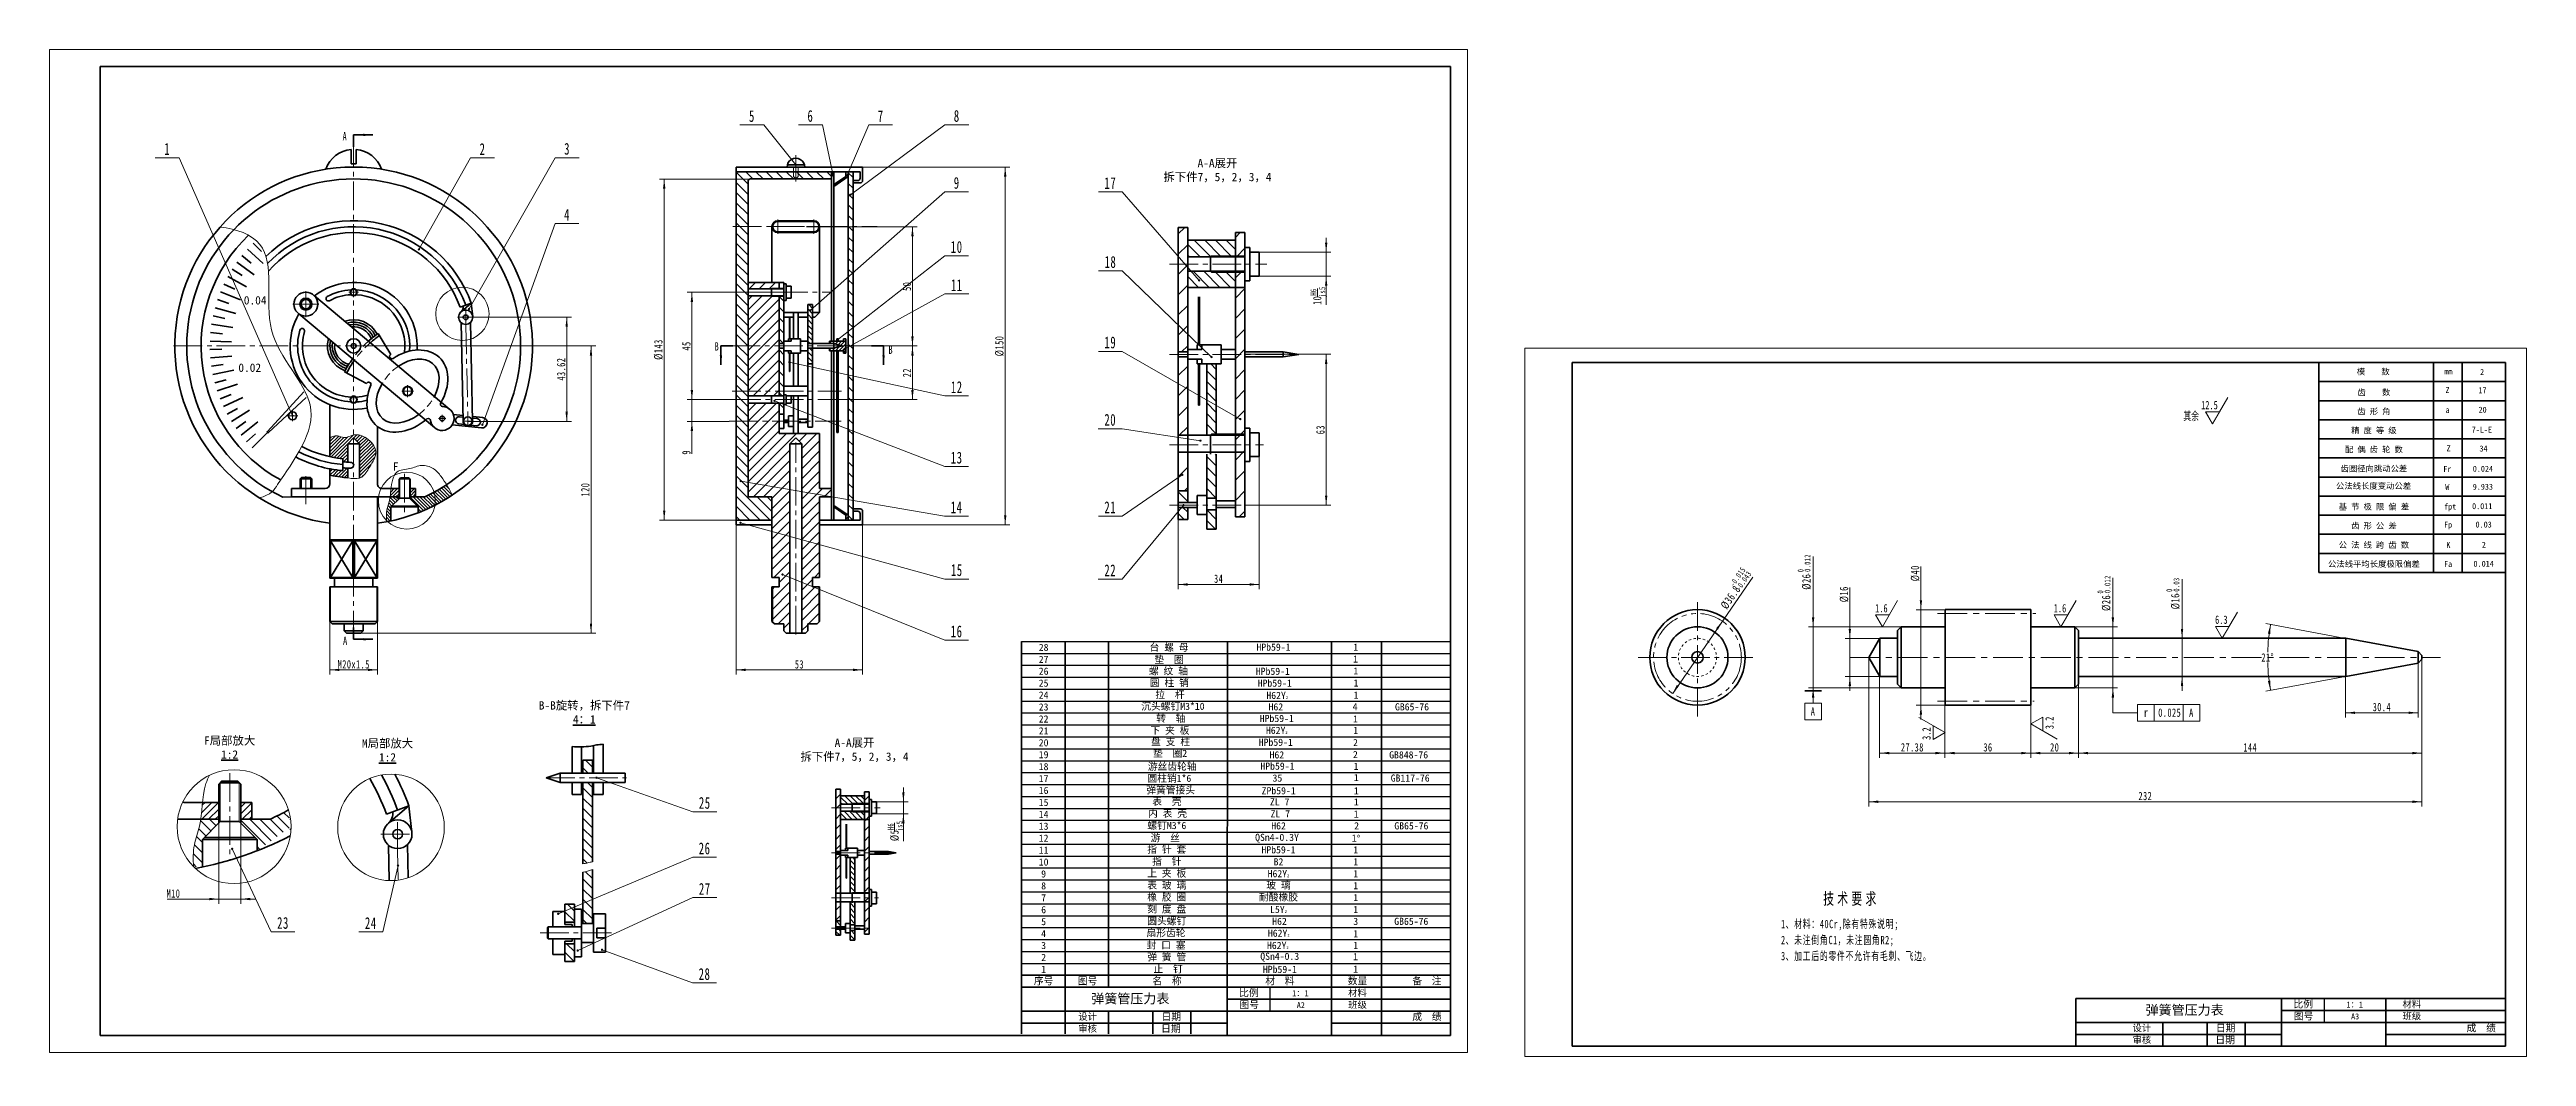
# Paper-space layout 'Gb A2 标题栏' of a CAD drawing. Header units: millimetres. Extents: x 41 to 1080, y 26 to 448.
import ezdxf
from ezdxf.enums import TextEntityAlignment as Align

# ---------------------------------------------------------------- set-up
doc = ezdxf.new("R2010")
doc.units = ezdxf.units.MM
for name, pattern in [('ACAD_ISO04W100', [30, 24, -3, 0, -3]), ('ACAD_ISO11W100', [33, 12, -3, 12, -3, 0, -3]), ('CENTER', [2, 1.25, -0.25, 0.25, -0.25]), ('HIDDEN2', [4.7625, 3.175, -1.5875]), ('双点画线', [22, 12, -2, 2, -2, 2, -2]), ('点画线', [18, 12, -2, 2, -2]), ('虚线', [2, 1, -1])]:
    doc.linetypes.add(name, pattern=pattern)
doc.layers.get('0').update_dxf_attribs({"lineweight": 18})
for name, color, linetype, lineweight in [('2细线层', 3, 'Continuous', 25), ('EB0', 7, 'Continuous', 35), ('中心线层', 1, '点画线', 18), ('剖面线层', 4, 'Continuous', 18), ('尺寸线层', 3, 'Continuous', 18), ('文字', 1, 'Continuous', 18), ('点划线', 29, 'ACAD_ISO11W100', 18), ('粗实线层', 7, 'Continuous', 35), ('细实线层', 7, 'Continuous', 18)]:
    doc.layers.add(name, color=color, linetype=linetype, lineweight=lineweight)
doc.styles.add('TitleStyle', font='', dxfattribs={"width": 0.667})
doc.styles.add('工程字', font='')
doc.styles.add('标准', font='', dxfattribs={"width": 0.667})
doc.styles.get('TitleStyle').set_extended_font_data('宋体')
doc.styles.get('工程字').set_extended_font_data('宋体')
doc.styles.get('标准').set_extended_font_data('宋体')
doc.dimstyles.new('标准', dxfattribs={"dimtxt": 3.5, "dimasz": 4, "dimexe": 2, "dimexo": 0, "dimtad": 1, "dimdsep": 46, "dimtxsty": '标准', "dimblk": '_CAXARROW', "dimcen": 0, "dimdle": 6, "dimazin": 2, "dimtfac": 0.707107, "dimtdec": 3, "dimtmove": 2, "dimatfit": 3, "dimfxl": 1, "dimfrac": 2, "dimtolj": 1, "dimarcsym": 1})
pattern_1 = [(45, (0, 0), (-0.7071068, 0.7071068), [])]
pattern_2 = [(315, (0, 0), (2.12132, 2.12132), [])]
pattern_3 = [(45, (0, 0), (-2.12132, 2.12132), [])]
pattern_4 = [(135, (0, 0), (-2.245064, -2.245064), [])]
pattern_5 = [(135, (0, 0), (-1.122532, -1.122532), [])]
pattern_6 = [(45, (0, 0), (-4.24264, 4.24264), [])]

psp = doc.layouts.new('Gb A2 标题栏')

# ---------------------------------------------------------------- texts
at = {"lineweight": 35, "char_height": 3.5, "attachment_point": 1, "style": '工程字'}
for s, width, insert in [('0.04', 8, (122.804, 344.309)), ('0.02', 12.83798, (120.529, 316.057))]:
    psp.add_mtext_dynamic_manual_height_columns(s, width=width, gutter_width=17.5, heights=[0], dxfattribs=dict(at, insert=insert))
at = {"lineweight": 35, "char_height": 2.5, "attachment_point": 1}
for s, insert, width in [('\\pxqc;模    数', (995.184, 313.876), 41.17633), ('\\pxqc;mm', (1026.714, 313.949), 41.17633), ('\\pxqc;2', (1040.85, 313.735), 41.17633), ('\\pxqc;齿    数', (995.477, 305.243), 41.17633), ('\\pxqc;Z', (1026.346, 306.156), 41.17633), ('\\pxqc;17', (1040.997, 306.071), 41.17633), ('\\pxqc;齿 形 角', (995.477, 297.243), 41.17633), ('\\pxqc;a', (1026.368, 297.846), 41.17633), ('\\pxqc;20', (1041.06, 297.931), 41.17633), ('\\pxqc;配 偶 齿 轮 数', (995.477, 281.243), 41.17633), ('\\pxqc;精 度 等 级', (995.477, 289.243), 41.17633), ('\\pxqc;Z', (1026.797, 281.738), 41.17633), ('\\pxqc;7-L-E', (1040.757, 289.621), 41.17633), ('\\pxqc;34', (1041.448, 281.653), 41.17633), ('\\pxqc;齿圈径向跳动公差', (995.477, 273.243), 41.17633), ('\\pxqc;Fr', (1026.283, 273.085), 41.17633), ('\\pxqc;0.024', (1041.19, 273.171), 41.17633), ('\\pxqc;公法线长度变动公差', (990.168, 265.967), 51.51411), ('\\pxqc;W', (1026.255, 265.546), 41.17633), ('\\pxqc;9.933', (1041.163, 265.631), 41.17633), ('\\pxqc;基 节 极 限 偏 差', (995.477, 257.243), 41.17633), ('\\pxqc;齿 形 公 差', (995.477, 249.243), 41.17633), ('\\pxqc;fpt', (1027.455, 257.321), 41.17633), ('\\pxqc;Fp', (1026.598, 249.695), 41.17633), ('\\pxqc;0.011', (1040.906, 257.492), 41.17633), ('\\pxqc;0.03', (1041.506, 249.781), 41.17633), ('\\pxqc;公 法 线 跨 齿 数', (995.477, 241.243), 41.17633), ('\\pxqc;K', (1026.684, 241.213), 41.17633), ('\\pxqc;2', (1041.591, 241.299), 41.17633), ('\\pxqc;公法线平均长度极限偏差', (995.477, 233.243), 41.17633), ('\\pxqc;Fa', (1026.598, 233.246), 41.17633), ('\\pxqc;0.014', (1041.506, 233.331), 41.17633)]:
    psp.add_mtext(s, dxfattribs=dict(at, insert=insert, width=width))
at = {"layer": '2细线层', "attachment_point": 5}
for s, insert, char_height, width in [('{\\fFangSong|b0|i0|c134|p2;序号}', (458.208, 57.024), 3, 10), ('{\\fFangSong|b0|i0|c134|p2;图号}', (476.638, 57.024), 3, 10), ('{\\fFangSong|b0|i0|c134|p2;比例}', (544.288, 52.024), 3, 10), ('{\\fFangSong|b0|i0|c134|p2;材  料}', (557.298, 57.024), 3, 20), ('1{\\fFangSong|b0|i0|c134|p2;：}1', (565.898, 52.024), 2.5, 19.95439), ('{\\fFangSong|b0|i0|c134|p2;数量}', (589.838, 57.024), 3, 10), ('{\\fFangSong|b0|i0|c134|p2;材料}', (589.838, 52.024), 2.8, 8), ('{\\fFangSong|b0|i0|c134|p2;备  注}', (618.938, 57.024), 3, 20), ('{\\fFangSong|b0|i0|c134|p2;设计}', (476.638, 42.024), 2.8, 8), ('{\\fFangSong|b0|i0|c134|p2;日期}', (511.768, 42.024), 3, 8), ('{\\fFangSong|b0|i0|c134|p2;图号}', (544.458, 47.024), 3, 10), ('A2', (566.068, 47.024), 2.5, 19.95439), ('{\\fFangSong|b0|i0|c134|p2;班级}', (589.838, 47.024), 2.8, 8), ('{\\fFangSong|b0|i0|c134|p2;成  绩}', (618.938, 42.024), 3, 20), ('{\\fFangSong|b0|i0|c134|p2;比例}', (986.409, 47.273), 3, 10), ('{\\fFangSong|b0|i0|c134|p2;图号}', (986.579, 42.273), 3, 10), ('1{\\fFangSong|b0|i0|c134|p2;：}1', (1008.019, 47.273), 2.5, 19.95439), ('A3', (1008.189, 42.273), 2.5, 19.95439), ('{\\fFangSong|b0|i0|c134|p2;材料}', (1031.959, 47.273), 2.8, 8), ('{\\fFangSong|b0|i0|c134|p2;班级}', (1031.959, 42.273), 2.8, 8), ('{\\fFangSong|b0|i0|c134|p2;审核}', (476.638, 37.024), 2.8, 8), ('{\\fFangSong|b0|i0|c134|p2;日期}', (511.568, 37.024), 3, 8), ('{\\fFangSong|b0|i0|c134|p2;设计}', (918.759, 37.273), 2.8, 8), ('{\\fFangSong|b0|i0|c134|p2;审核}', (918.759, 32.273), 2.8, 8), ('{\\fFangSong|b0|i0|c134|p2;日期}', (953.689, 32.273), 3, 8), ('{\\fFangSong|b0|i0|c134|p2;日期}', (953.889, 37.273), 3, 8), ('{\\fFangSong|b0|i0|c134|p2;成  绩}', (1061.06, 37.273), 3, 20)]:
    psp.add_mtext(s, dxfattribs=dict(at, insert=insert, char_height=char_height, width=width))
at = {"layer": '2细线层', "color": 0, "char_height": 4, "width": 40, "attachment_point": 5}
for insert in [(494.568, 49.524), (936.689, 44.773)]:
    psp.add_mtext('{\\fFangSong|b0|i0|c134|p2;弹簧管压力表}', dxfattribs=dict(at, insert=insert))
at = {"layer": '尺寸线层', "lineweight": 35, "char_height": 3.5, "style": '工程字'}
for s, width, gutter_width, insert, attachment_point in [('\\pxqc;A-A展开\\P拆下件7，5，2，3，4\\P\\pq*;', 124.20324, 35, (531.103, 401.842), 2), ('\\pxqc;B-B旋转，拆下件7\\P{\\L4：1}', 44.9, 17.5, (243.138, 174.444), 1), ('\\pxqc;A-A展开\\P拆下件7，5，2，3，4\\P\\pq*;', 62.10162, 17.5, (347.856, 158.81), 1)]:
    psp.add_mtext_dynamic_manual_height_columns(s, width=width, gutter_width=gutter_width, heights=[0], dxfattribs=dict(at, insert=insert, attachment_point=attachment_point))
at = {"layer": '尺寸线层', "lineweight": 35, "char_height": 3.5, "attachment_point": 1, "style": '工程字'}
for s, insert, width in [('F', (185.299, 274.578), 4.57857), ('F局部放大\\P   {\\L1:2}', (106.123, 159.702), 49.10874), ('M局部放大\\P   {\\L1:2}', (172.345, 158.526), 49.10874)]:
    psp.add_mtext(s, dxfattribs=dict(at, insert=insert, width=width))
at = {"layer": '文字', "color": 3, "char_height": 3, "attachment_point": 5}
for s, insert, width in [('28', (458.208, 197.024), 10), ('{\\fFangSong|b0|i0|c134|p2;台 螺 母}', (510.819, 196.9), 20), ('HPb59-1', (554.595, 197.11), 20), ('1', (589.115, 197.103), 10), ('27', (458.208, 192.024), 10), ('26', (458.208, 187.024), 10), ('{\\fFangSong|b0|i0|c134|p2;螺 纹 轴}', (510.562, 186.98), 20), ('{\\fFangSong|b0|i0|c134|p2;垫  圈}', (510.819, 191.747), 20), ('HPb59-1', (554.337, 186.98), 20), ('1', (589.013, 192.178), 10), ('1', (589.137, 187.157), 10), ('25', (458.208, 182.024), 10), ('24', (458.208, 177.024), 10), ('{\\fFangSong|b0|i0|c134|p2;圆 柱 销}', (510.929, 182.015), 20), ('{\\fFangSong|b0|i0|c134|p2;拉  杆}', (511.188, 177.052), 20), ('HPb59-1', (555.124, 182.015), 20), ('H62Y{\\H0.4x;2}', (556.163, 176.88), 20), ('1', (589.191, 182.116), 10), ('1', (589.197, 177.026), 10), ('23', (458.208, 172.024), 10), ('22', (458.208, 167.024), 10), ('{\\fFangSong|b0|i0|c134|p2;沉头螺钉}M3*10', (512.42, 172.153), 33.02435), ('{\\fFangSong|b0|i0|c134|p2;转  轴}', (511.535, 167.042), 20), ('HPb59-1', (555.987, 167.213), 20), ('H62', (555.595, 172.067), 20), ('4', (588.838, 172.169), 10), ('1', (588.988, 167.036), 10), ('GB65-76', (612.688, 172.067), 20), ('21', (458.208, 162.024), 10), ('20', (458.208, 157.024), 10), ('{\\fFangSong|b0|i0|c134|p2;下 夹 板}', (511.192, 162.042), 20), ('{\\fFangSong|b0|i0|c134|p2;盘 支 柱}', (511.449, 157.299), 20), ('HPb59-1', (555.567, 157.213), 20), ('H62Y{\\H0.4x;2}', (555.987, 162.213), 20), ('2', (588.988, 157.112), 10), ('1', (589.09, 162.213), 10), ('19', (458.208, 152.024), 10), ('18', (458.208, 147.024), 10), ('{\\fFangSong|b0|i0|c134|p2;游丝齿轮轴}', (512.14, 146.952), 22.41671), ('{\\fFangSong|b0|i0|c134|p2;垫  圈2}', (511.247, 152.434), 20), ('HPb59-1', (556.25, 147.209), 20), ('H62', (556.019, 151.937), 20), ('2', (588.944, 152.089), 10), ('1', (589.239, 147.158), 10), ('GB848-76', (611.279, 151.937), 20), ('17', (458.208, 142.024), 10), ('16', (458.208, 137.024), 10), ('{\\fFangSong|b0|i0|c134|p2;弹簧管接头}', (511.48, 137.009), 33.1442), ('{\\fFangSong|b0|i0|c134|p2;圆柱销1*6}', (510.932, 141.952), 20), ('ZPb59-1', (556.78, 136.881), 20), ('35', (556.25, 142.209), 20), ('1', (589.315, 142.437), 10), ('1', (589.32, 136.881), 10), ('GB117-76', (611.93, 142.209), 20), ('15', (458.208, 132.024), 10), ('14', (458.208, 127.024), 10), ('{\\fFangSong|b0|i0|c134|p2;内 表 壳}', (510.177, 127.218), 20), ('{\\fFangSong|b0|i0|c134|p2;表  壳}', (509.92, 132.242), 20), ('ZL 7', (557.2, 132.242), 20), ('ZL 7', (557.457, 127.218), 20), ('1', (589.298, 127.142), 10), ('1', (589.32, 132.242), 10), ('13', (458.208, 122.024), 10), ('12', (458.208, 117.024), 10), ('{\\fFangSong|b0|i0|c134|p2;螺钉M3*6}', (509.882, 122.178), 20), ('{\\fFangSong|b0|i0|c134|p2;游  丝}', (509.221, 117), 20), ('QSn4-0.3Y', (556.081, 117), 20), ('H62', (556.742, 122.178), 20), ('1{\\farial|b0|i0|c134|p2;\\H0.9583x;%%D}', (589.255, 117.076), 10), ('2', (589.46, 122.204), 10), ('GB65-76', (612.422, 122.178), 20), ('11', (458.208, 112.024), 10), ('10', (458.208, 107.024), 10), ('{\\fFangSong|b0|i0|c134|p2;指 针 套}', (509.846, 112.133), 20), ('{\\fFangSong|b0|i0|c134|p2;上 夹 板}', (509.846, 102.133), 20), ('{\\fFangSong|b0|i0|c134|p2;指  针}', (509.846, 107.133), 20), ('HPb59-1', (556.706, 112.133), 20), ('B2', (556.706, 107.133), 20), ('1', (589.086, 112.133), 10), ('1', (589.086, 107.133), 10), ('8', (458.208, 97.024), 10), ('9', (458.208, 102.024), 10), ('{\\fFangSong|b0|i0|c134|p2;橡 胶 圈}', (509.846, 92.133), 20), ('{\\fFangSong|b0|i0|c134|p2;表 玻 璃}', (509.846, 97.133), 20), ('{\\fFangSong|b0|i0|c134|p2;耐酸橡胶}', (556.706, 92.133), 20), ('{\\fFangSong|b0|i0|c134|p2;玻 璃}', (556.706, 97.133), 20), ('H62Y{\\H0.4x;2}', (556.706, 102.133), 20), ('1', (589.086, 102.133), 10), ('1', (589.086, 97.133), 10), ('1', (589.086, 92.133), 10), ('5', (458.208, 82.024), 10), ('7', (458.208, 92.024), 10), ('6', (458.208, 87.024), 10), ('{\\fFangSong|b0|i0|c134|p2;刻 度 盘}', (509.846, 87.133), 20), ('{\\fFangSong|b0|i0|c134|p2;圆头螺钉}', (509.846, 82.133), 20), ('L5Y{\\H0.4x;2}', (556.706, 87.133), 20), ('H62', (557.126, 82.133), 20), ('3', (589.086, 82.133), 10), ('1', (589.086, 87.133), 10), ('GB65-76', (612.386, 82.133), 20), ('4', (458.208, 77.024), 10), ('3', (458.208, 72.024), 10), ('{\\fFangSong|b0|i0|c134|p2;扇形齿轮}', (509.522, 77.168), 20), ('{\\fFangSong|b0|i0|c134|p2;封 口 塞}', (509.562, 72.04), 20), ('H62Y{\\H0.4x;2}', (556.422, 72.04), 20), ('H62Y{\\H0.4x;2}', (556.802, 77.168), 20), ('1', (589.068, 72.078), 10), ('1', (589.105, 76.977), 10), ('2', (458.208, 67.024), 10), ('1', (458.208, 62.024), 10), ('{\\fFangSong|b0|i0|c134|p2;弹 簧 管}', (509.847, 67.031), 20), ('{\\fFangSong|b0|i0|c134|p2;止  钉}', (510.438, 62.024), 20), ('QSn4-0.3', (557.221, 67.117), 20), ('HPb59-1', (557.298, 61.994), 20), ('1', (589.011, 67.364), 10), ('1', (589.038, 62.139), 10), ('{\\fFangSong|b0|i0|c134|p2;名  称}', (509.938, 57.024), 20)]:
    psp.add_mtext(s, dxfattribs=dict(at, insert=insert, width=width))

# ---------------------------------------------------------------- blocks, each defined once
blk = doc.blocks.new('6')
for p, q in [((-371.2, 237.2), (-371.2, -183.3)), ((-371.2, 237.2), (223.4, 237.2)), ((223.4, 237.2), (223.4, -183.3)), ((223.4, -183.3), (-371.2, -183.3))]:
    blk.add_line(p, q)
at = {"layer": 'EB0'}
for p, q in [((-349.9, 230.1), (-349.9, -176.2)), ((-349.9, 230.1), (216.4, 230.1)), ((216.4, 230.1), (216.4, -176.2)), ((216.4, -132.3), (216.4, -176.2)), ((216.4, -176.2), (-349.9, -176.2))]:
    blk.add_line(p, q, dxfattribs=at)
at = {"layer": '粗实线层'}
blk.add_line((36.4, -176.2), (216.4, -176.2), dxfattribs=at)
blk = doc.blocks.new('*X3')
at = {"layer": '尺寸线层'}
for points in [[(158.9, 187.6), (162.9, 188.1), (162.9, 187.1)], [(178.9, 187.6), (174.9, 188.1), (174.9, 187.1)]]:
    blk.add_hatch(color=0, dxfattribs=at).paths.add_polyline_path(points, flags=0)
at = {"layer": '尺寸线层', "color": 0}
for p, q in [((158.9, 212), (158.9, 185.6)), ((178.9, 212), (178.9, 185.6)), ((158.9, 187.6), (178.9, 187.6))]:
    blk.add_line(p, q, dxfattribs=at)
at = {"layer": '尺寸线层', "color": 0, "insert": (168.9, 189.9), "char_height": 3.5, "width": 24.905, "attachment_point": 5, "line_spacing_factor": 1.15057, "style": '标准'}
blk.add_mtext('\\T1.1;M20x1.5', dxfattribs=at)
blk = doc.blocks.new('_CAXARROW')
blk.add_hatch(color=0).paths.add_polyline_path([(0, 0), (-1, 0.125), (-1, -0.125)], flags=0)
blk = doc.blocks.new('*X4')
at = {"layer": '细实线层', "lineweight": 18}
h = blk.add_hatch(color=0, dxfattribs=at)
edge = h.paths.add_edge_path(flags=0)
edge.add_arc((0, 0), 0.5, 0, 360)
at = {"layer": '细实线层', "color": 0}
for p, q in [((-47.6, 108.2), (-57.6, 108.2)), ((0, 0), (-47.6, 108.2))]:
    blk.add_line(p, q, dxfattribs=at)
at = {"layer": '细实线层', "color": 0, "lineweight": 18, "insert": (-52.6, 109.4), "char_height": 4.97, "width": 17.6, "attachment_point": 8, "line_spacing_factor": 1.15057, "style": '标准'}
blk.add_mtext('\\T1.1;1', dxfattribs=at)
blk = doc.blocks.new('*X5')
at = {"layer": '细实线层', "lineweight": 18}
h = blk.add_hatch(color=0, dxfattribs=at)
edge = h.paths.add_edge_path(flags=0)
edge.add_arc((0, 0), 0.5, 0, 360)
at = {"layer": '细实线层', "color": 0}
for p, q in [((0, 0), (21.7, 38.4)), ((21.7, 38.4), (31.7, 38.4))]:
    blk.add_line(p, q, dxfattribs=at)
at = {"layer": '细实线层', "color": 0, "lineweight": 18, "insert": (26.7, 39.6), "char_height": 4.94, "width": 17.6, "attachment_point": 8, "line_spacing_factor": 1.15057, "style": '标准'}
blk.add_mtext('\\T1.1;2', dxfattribs=at)
blk = doc.blocks.new('*X6')
at = {"layer": '细实线层', "lineweight": 18}
h = blk.add_hatch(color=0, dxfattribs=at)
edge = h.paths.add_edge_path(flags=0)
edge.add_arc((0, 0), 0.5, 0, 360)
at = {"layer": '细实线层', "color": 0}
for p, q in [((0, 0), (36.1, 63.4)), ((36.1, 63.4), (46.1, 63.4))]:
    blk.add_line(p, q, dxfattribs=at)
at = {"layer": '细实线层', "color": 0, "lineweight": 18, "insert": (41.1, 64.6), "char_height": 4.94, "width": 17.6, "attachment_point": 8, "line_spacing_factor": 1.15057, "style": '标准'}
blk.add_mtext('\\T1.1;3', dxfattribs=at)
blk = doc.blocks.new('*X7')
at = {"layer": '细实线层', "lineweight": 18}
h = blk.add_hatch(color=0, dxfattribs=at)
edge = h.paths.add_edge_path(flags=0)
edge.add_arc((0, 0), 0.5, 0, 360)
at = {"layer": '细实线层', "color": 0}
for p, q in [((0, 0), (30.5, 84.4)), ((30.5, 84.4), (40.5, 84.4))]:
    blk.add_line(p, q, dxfattribs=at)
at = {"layer": '细实线层', "color": 0, "lineweight": 18, "insert": (35.5, 85.6), "char_height": 4.94, "width": 17.6, "attachment_point": 8, "line_spacing_factor": 1.15057, "style": '标准'}
blk.add_mtext('\\T1.1;4', dxfattribs=at)
blk = doc.blocks.new('*X8')
at = {"layer": '细实线层', "lineweight": 18}
h = blk.add_hatch(color=0, dxfattribs=at)
edge = h.paths.add_edge_path(flags=0)
edge.add_arc((0, 0), 0.5, 0, 360)
at = {"layer": '细实线层', "color": 0}
for p, q in [((-13.4, 16.7), (-23.4, 16.7)), ((0, 0), (-13.4, 16.7))]:
    blk.add_line(p, q, dxfattribs=at)
at = {"layer": '细实线层', "color": 0, "lineweight": 18, "insert": (-18.4, 17.9), "char_height": 4.89, "width": 17.6, "attachment_point": 8, "line_spacing_factor": 1.15057, "style": '标准'}
blk.add_mtext('\\T1.1;5', dxfattribs=at)
blk = doc.blocks.new('*X9')
at = {"layer": '细实线层', "lineweight": 18}
h = blk.add_hatch(color=0, dxfattribs=at)
edge = h.paths.add_edge_path(flags=0)
edge.add_arc((0, 0), 0.5, 0, 360)
at = {"layer": '细实线层', "color": 0}
for p, q in [((-4.5, 21.2), (-14.5, 21.2)), ((0, 0), (-4.5, 21.2))]:
    blk.add_line(p, q, dxfattribs=at)
at = {"layer": '细实线层', "color": 0, "lineweight": 18, "insert": (-9.5, 22.4), "char_height": 4.94, "width": 17.6, "attachment_point": 8, "line_spacing_factor": 1.15057, "style": '标准'}
blk.add_mtext('\\T1.1;6', dxfattribs=at)
blk = doc.blocks.new('*X10')
at = {"layer": '细实线层', "lineweight": 18}
h = blk.add_hatch(color=0, dxfattribs=at)
edge = h.paths.add_edge_path(flags=0)
edge.add_arc((0, 0), 0.5, 0, 360)
at = {"layer": '细实线层', "color": 0}
for p, q in [((0, 0), (9, 21.1)), ((9, 21.1), (19, 21.1))]:
    blk.add_line(p, q, dxfattribs=at)
at = {"layer": '细实线层', "color": 0, "lineweight": 18, "insert": (14, 22.3), "char_height": 4.89, "width": 17.6, "attachment_point": 8, "line_spacing_factor": 1.15057, "style": '标准'}
blk.add_mtext('\\T1.1;7', dxfattribs=at)
blk = doc.blocks.new('*X11')
at = {"layer": '细实线层', "lineweight": 18}
h = blk.add_hatch(color=0, dxfattribs=at)
edge = h.paths.add_edge_path(flags=0)
edge.add_arc((0, 0), 0.5, 0, 360)
at = {"layer": '细实线层', "color": 0}
for p, q in [((0, 0), (39.6, 29.3)), ((39.6, 29.3), (49.6, 29.3))]:
    blk.add_line(p, q, dxfattribs=at)
at = {"layer": '细实线层', "color": 0, "lineweight": 18, "insert": (44.6, 30.5), "char_height": 4.94, "width": 17.6, "attachment_point": 8, "line_spacing_factor": 1.15057, "style": '标准'}
blk.add_mtext('\\T1.1;8', dxfattribs=at)
blk = doc.blocks.new('*X12')
at = {"layer": '细实线层', "lineweight": 18}
h = blk.add_hatch(color=0, dxfattribs=at)
edge = h.paths.add_edge_path(flags=0)
edge.add_arc((0, 0), 0.5, 0, 360)
at = {"layer": '细实线层', "color": 0}
for p, q in [((0, 0), (56.5, 49.7)), ((56.5, 49.7), (66.5, 49.7))]:
    blk.add_line(p, q, dxfattribs=at)
at = {"layer": '细实线层', "color": 0, "lineweight": 18, "insert": (61.5, 50.9), "char_height": 4.94, "width": 17.6, "attachment_point": 8, "line_spacing_factor": 1.15057, "style": '标准'}
blk.add_mtext('\\T1.1;9', dxfattribs=at)
blk = doc.blocks.new('*X13')
at = {"layer": '细实线层', "lineweight": 18}
h = blk.add_hatch(color=0, dxfattribs=at)
edge = h.paths.add_edge_path(flags=0)
edge.add_arc((0, 0), 0.5, 0, 360)
at = {"layer": '细实线层', "color": 0}
for p, q in [((0, 0), (45, 35.2)), ((45, 35.2), (55, 35.2))]:
    blk.add_line(p, q, dxfattribs=at)
at = {"layer": '细实线层', "color": 0, "lineweight": 18, "insert": (50, 36.4), "char_height": 4.97, "width": 17.6, "attachment_point": 8, "line_spacing_factor": 1.15057, "style": '标准'}
blk.add_mtext('\\T1.1;10', dxfattribs=at)
blk = doc.blocks.new('*X14')
at = {"layer": '细实线层', "lineweight": 18}
h = blk.add_hatch(color=0, dxfattribs=at)
edge = h.paths.add_edge_path(flags=0)
edge.add_arc((0, 0), 0.5, 0, 360)
at = {"layer": '细实线层', "color": 0}
for p, q in [((0, 0), (42.3, 23.3)), ((42.3, 23.3), (52.3, 23.3))]:
    blk.add_line(p, q, dxfattribs=at)
at = {"layer": '细实线层', "color": 0, "lineweight": 18, "insert": (47.3, 24.5), "char_height": 4.97, "width": 17.6, "attachment_point": 8, "line_spacing_factor": 1.15057, "style": '标准'}
blk.add_mtext('\\T1.1;11', dxfattribs=at)
blk = doc.blocks.new('*X15')
at = {"layer": '细实线层', "lineweight": 18}
h = blk.add_hatch(color=0, dxfattribs=at)
edge = h.paths.add_edge_path(flags=0)
edge.add_arc((0, 0), 0.5, 0, 360)
at = {"layer": '细实线层', "color": 0}
for p, q in [((0, 0), (65.2, -14.1)), ((65.2, -14.1), (75.2, -14.1))]:
    blk.add_line(p, q, dxfattribs=at)
at = {"layer": '细实线层', "color": 0, "lineweight": 18, "insert": (70.2, -12.9), "char_height": 4.97, "width": 17.6, "attachment_point": 8, "line_spacing_factor": 1.15057, "style": '标准'}
blk.add_mtext('\\T1.1;12', dxfattribs=at)
blk = doc.blocks.new('*X16')
at = {"layer": '细实线层', "lineweight": 18}
h = blk.add_hatch(color=0, dxfattribs=at)
edge = h.paths.add_edge_path(flags=0)
edge.add_arc((0, 0), 0.5, 0, 360)
at = {"layer": '细实线层', "color": 0}
for p, q in [((0, 0), (71.4, -27.6)), ((71.4, -27.6), (81.4, -27.6))]:
    blk.add_line(p, q, dxfattribs=at)
at = {"layer": '细实线层', "color": 0, "lineweight": 18, "insert": (76.4, -26.4), "char_height": 4.97, "width": 17.6, "attachment_point": 8, "line_spacing_factor": 1.15057, "style": '标准'}
blk.add_mtext('\\T1.1;13', dxfattribs=at)
blk = doc.blocks.new('*X17')
at = {"layer": '细实线层', "lineweight": 18}
h = blk.add_hatch(color=0, dxfattribs=at)
edge = h.paths.add_edge_path(flags=0)
edge.add_arc((0, 0), 0.5, 0, 360)
at = {"layer": '细实线层', "color": 0}
for p, q in [((0, 0), (85.5, -14.7)), ((85.5, -14.7), (95.5, -14.7))]:
    blk.add_line(p, q, dxfattribs=at)
at = {"layer": '细实线层', "color": 0, "lineweight": 18, "insert": (90.5, -13.5), "char_height": 4.97, "width": 17.6, "attachment_point": 8, "line_spacing_factor": 1.15057, "style": '标准'}
blk.add_mtext('\\T1.1;14', dxfattribs=at)
blk = doc.blocks.new('*X18')
at = {"layer": '细实线层', "lineweight": 18}
h = blk.add_hatch(color=0, dxfattribs=at)
edge = h.paths.add_edge_path(flags=0)
edge.add_arc((0, 0), 0.5, 0, 360)
at = {"layer": '细实线层', "color": 0}
for p, q in [((0, 0), (85.7, -23.6)), ((85.7, -23.6), (95.7, -23.6))]:
    blk.add_line(p, q, dxfattribs=at)
at = {"layer": '细实线层', "color": 0, "lineweight": 18, "insert": (90.7, -22.4), "char_height": 4.97, "width": 17.6, "attachment_point": 8, "line_spacing_factor": 1.15057, "style": '标准'}
blk.add_mtext('\\T1.1;15', dxfattribs=at)
blk = doc.blocks.new('*X19')
at = {"layer": '细实线层', "lineweight": 18}
h = blk.add_hatch(color=0, dxfattribs=at)
edge = h.paths.add_edge_path(flags=0)
edge.add_arc((0, 0), 0.5, 0, 360)
at = {"layer": '细实线层', "color": 0}
for p, q in [((0, 0), (68, -27.6)), ((68, -27.6), (78, -27.6))]:
    blk.add_line(p, q, dxfattribs=at)
at = {"layer": '细实线层', "color": 0, "lineweight": 18, "insert": (73, -26.4), "char_height": 4.97, "width": 17.6, "attachment_point": 8, "line_spacing_factor": 1.15057, "style": '标准'}
blk.add_mtext('\\T1.1;16', dxfattribs=at)
blk = doc.blocks.new('*X20')
at = {"layer": '尺寸线层', "lineweight": 35}
for points in [[(8, 211.5), (4, 212), (4, 211)], [(8, 211.5), (4, 212), (4, 211)], [(8, 0), (4, 0.5), (4, -0.5)], [(8, 0), (4, 0.5), (4, -0.5)]]:
    blk.add_hatch(color=0, dxfattribs=at).paths.add_polyline_path(points, flags=0)
at = {"layer": '尺寸线层', "color": 0, "linetype": 'Continuous', "lineweight": 35}
for p, q in [((0, 211.5), (0, 206.5)), ((0, 211.5), (0, 206.5)), ((0, 5), (0, 0)), ((0, 5), (0, 0))]:
    blk.add_line(p, q, dxfattribs=at)
at = {"layer": '尺寸线层', "color": 0, "lineweight": 35}
for p, q in [((0, 211.5), (8, 211.5)), ((0, 211.5), (8, 211.5)), ((0, 0), (8, 0)), ((0, 0), (8, 0))]:
    blk.add_line(p, q, dxfattribs=at)
at = {"layer": '尺寸线层', "color": 0, "lineweight": 35, "char_height": 3.5, "width": 7, "attachment_point": 5, "line_spacing_factor": 1.15057, "style": '标准'}
for insert in [(-3.7, 210.9), (-3.7, 210.9), (-3.5, -0.6), (-3.5, -0.6)]:
    blk.add_mtext('\\T1.1;A', dxfattribs=dict(at, insert=insert))
blk = doc.blocks.new('*X21')
at = {"layer": '尺寸线层', "lineweight": 35}
for points in [[(-68.2, -8), (-67.7, -4), (-68.7, -4)], [(-68.2, -8), (-67.7, -4), (-68.7, -4)], [(0, -8), (0.5, -4), (-0.5, -4)], [(0, -8), (0.5, -4), (-0.5, -4)]]:
    blk.add_hatch(color=0, dxfattribs=at).paths.add_polyline_path(points, flags=0)
at = {"layer": '尺寸线层', "color": 0, "linetype": 'Continuous', "lineweight": 35}
for p, q in [((-68.2, 0), (-63.2, 0)), ((-68.2, 0), (-63.2, 0)), ((-5, 0), (0, 0)), ((-5, 0), (0, 0))]:
    blk.add_line(p, q, dxfattribs=at)
at = {"layer": '尺寸线层', "color": 0, "lineweight": 35}
for p, q in [((-68.2, 0), (-68.2, -8)), ((-68.2, 0), (-68.2, -8)), ((0, 0), (0, -8)), ((0, 0), (0, -8))]:
    blk.add_line(p, q, dxfattribs=at)
at = {"layer": '尺寸线层', "color": 0, "lineweight": 35, "char_height": 3.5, "width": 7, "attachment_point": 5, "line_spacing_factor": 1.15057, "style": '标准'}
for insert in [(-69.9, -0.2), (-69.9, -0.2), (3, -1.6), (3, -1.6)]:
    blk.add_mtext('\\T1.1;B', dxfattribs=dict(at, insert=insert))
blk = doc.blocks.new('*X22')
at = {"layer": '细实线层', "lineweight": 18}
h = blk.add_hatch(color=0, dxfattribs=at)
edge = h.paths.add_edge_path(flags=0)
edge.add_arc((0, 0), 0.5, 0, 360)
at = {"layer": '细实线层', "color": 0}
for p, q in [((-32.2, 37.1), (-42.2, 37.1)), ((0, 0), (-32.2, 37.1))]:
    blk.add_line(p, q, dxfattribs=at)
at = {"layer": '细实线层', "color": 0, "lineweight": 18, "insert": (-37.2, 38.3), "char_height": 4.97, "width": 17.6, "attachment_point": 8, "line_spacing_factor": 1.15057, "style": '标准'}
blk.add_mtext('\\T1.1;17', dxfattribs=at)
blk = doc.blocks.new('*X23')
at = {"layer": '细实线层', "lineweight": 18}
h = blk.add_hatch(color=0, dxfattribs=at)
edge = h.paths.add_edge_path(flags=0)
edge.add_arc((0, 0), 0.5, 0, 360)
at = {"layer": '细实线层', "color": 0}
for p, q in [((-37.4, 36.1), (-47.4, 36.1)), ((0, 0), (-37.4, 36.1))]:
    blk.add_line(p, q, dxfattribs=at)
at = {"layer": '细实线层', "color": 0, "lineweight": 18, "insert": (-42.4, 37.3), "char_height": 4.97, "width": 17.6, "attachment_point": 8, "line_spacing_factor": 1.15057, "style": '标准'}
blk.add_mtext('\\T1.1;18', dxfattribs=at)
blk = doc.blocks.new('*X24')
at = {"layer": '细实线层', "lineweight": 18}
h = blk.add_hatch(color=0, dxfattribs=at)
edge = h.paths.add_edge_path(flags=0)
edge.add_arc((0, 0), 0.5, 0, 360)
at = {"layer": '细实线层', "color": 0}
for p, q in [((-49.5, 28.4), (-59.5, 28.4)), ((0, 0), (-49.5, 28.4))]:
    blk.add_line(p, q, dxfattribs=at)
at = {"layer": '细实线层', "color": 0, "lineweight": 18, "insert": (-54.5, 29.6), "char_height": 4.97, "width": 17.6, "attachment_point": 8, "line_spacing_factor": 1.15057, "style": '标准'}
blk.add_mtext('\\T1.1;19', dxfattribs=at)
blk = doc.blocks.new('*X25')
at = {"layer": '细实线层', "lineweight": 18}
h = blk.add_hatch(color=0, dxfattribs=at)
edge = h.paths.add_edge_path(flags=0)
edge.add_arc((0, 0), 0.5, 0, 360)
at = {"layer": '细实线层', "color": 0}
for p, q in [((-32.8, 5), (-42.8, 5)), ((0, 0), (-32.8, 5))]:
    blk.add_line(p, q, dxfattribs=at)
at = {"layer": '细实线层', "color": 0, "lineweight": 18, "insert": (-37.8, 6.2), "char_height": 4.94, "width": 17.6, "attachment_point": 8, "line_spacing_factor": 1.15057, "style": '标准'}
blk.add_mtext('\\T1.1;20', dxfattribs=at)
blk = doc.blocks.new('*X26')
at = {"layer": '细实线层', "lineweight": 18}
h = blk.add_hatch(color=0, dxfattribs=at)
edge = h.paths.add_edge_path(flags=0)
edge.add_arc((0, 0), 0.5, 0, 360)
at = {"layer": '细实线层', "color": 0}
for p, q in [((0, 0), (-25.2, -17.3)), ((-25.2, -17.3), (-35.2, -17.3))]:
    blk.add_line(p, q, dxfattribs=at)
at = {"layer": '细实线层', "color": 0, "lineweight": 18, "insert": (-30.2, -16.1), "char_height": 4.97, "width": 17.6, "attachment_point": 8, "line_spacing_factor": 1.15057, "style": '标准'}
blk.add_mtext('\\T1.1;21', dxfattribs=at)
blk = doc.blocks.new('*X27')
at = {"layer": '细实线层', "lineweight": 18}
h = blk.add_hatch(color=0, dxfattribs=at)
edge = h.paths.add_edge_path(flags=0)
edge.add_arc((0, 0), 0.5, 0, 360)
at = {"layer": '细实线层', "color": 0}
for p, q in [((0, 0), (-25.7, -31)), ((-25.7, -31), (-35.7, -31))]:
    blk.add_line(p, q, dxfattribs=at)
at = {"layer": '细实线层', "color": 0, "lineweight": 18, "insert": (-30.7, -29.8), "char_height": 4.94, "width": 17.6, "attachment_point": 8, "line_spacing_factor": 1.15057, "style": '标准'}
blk.add_mtext('\\T1.1;22', dxfattribs=at)
blk = doc.blocks.new('*X28')
at = {"layer": '细实线层', "lineweight": 18}
h = blk.add_hatch(color=0, dxfattribs=at)
edge = h.paths.add_edge_path(flags=0)
edge.add_arc((0, 0), 0.5, 0, 360)
at = {"layer": '细实线层', "color": 0}
for p, q in [((0, 0), (16.3, -34.8)), ((16.3, -34.8), (26.3, -34.8))]:
    blk.add_line(p, q, dxfattribs=at)
at = {"layer": '细实线层', "color": 0, "lineweight": 18, "insert": (21.3, -33.6), "char_height": 4.94, "width": 17.6, "attachment_point": 8, "line_spacing_factor": 1.15057, "style": '标准'}
blk.add_mtext('\\T1.1;23', dxfattribs=at)
blk = doc.blocks.new('*X29')
at = {"layer": '细实线层', "lineweight": 18}
h = blk.add_hatch(color=0, dxfattribs=at)
edge = h.paths.add_edge_path(flags=0)
edge.add_arc((0, 0), 0.5, 0, 360)
at = {"layer": '细实线层', "color": 0}
for p, q in [((0, 0), (-6.4, -27.8)), ((-6.4, -27.8), (-16.4, -27.8))]:
    blk.add_line(p, q, dxfattribs=at)
at = {"layer": '细实线层', "color": 0, "lineweight": 18, "insert": (-11.4, -26.6), "char_height": 4.94, "width": 17.6, "attachment_point": 8, "line_spacing_factor": 1.15057, "style": '标准'}
blk.add_mtext('\\T1.1;24', dxfattribs=at)
blk = doc.blocks.new('*X30')
at = {"layer": '细实线层', "lineweight": 18}
h = blk.add_hatch(color=0, dxfattribs=at)
edge = h.paths.add_edge_path(flags=0)
edge.add_arc((0, 0), 0.5, 0, 360)
at = {"layer": '细实线层', "color": 0}
for p, q in [((0, 0), (40.4, -14.3)), ((40.4, -14.3), (50.4, -14.3))]:
    blk.add_line(p, q, dxfattribs=at)
at = {"layer": '细实线层', "color": 0, "lineweight": 18, "insert": (45.4, -13.1), "char_height": 4.94, "width": 17.6, "attachment_point": 8, "line_spacing_factor": 1.15057, "style": '标准'}
blk.add_mtext('\\T1.1;25', dxfattribs=at)
blk = doc.blocks.new('*X31')
at = {"layer": '细实线层', "lineweight": 18}
h = blk.add_hatch(color=0, dxfattribs=at)
edge = h.paths.add_edge_path(flags=0)
edge.add_arc((0, 0), 0.5, 0, 360)
at = {"layer": '细实线层', "color": 0}
for p, q in [((0, 0), (56.4, 23.7)), ((56.4, 23.7), (66.4, 23.7))]:
    blk.add_line(p, q, dxfattribs=at)
at = {"layer": '细实线层', "color": 0, "lineweight": 18, "insert": (61.4, 24.9), "char_height": 4.94, "width": 17.6, "attachment_point": 8, "line_spacing_factor": 1.15057, "style": '标准'}
blk.add_mtext('\\T1.1;26', dxfattribs=at)
blk = doc.blocks.new('*X32')
at = {"layer": '细实线层', "lineweight": 18}
h = blk.add_hatch(color=0, dxfattribs=at)
edge = h.paths.add_edge_path(flags=0)
edge.add_arc((0, 0), 0.5, 0, 360)
at = {"layer": '细实线层', "color": 0}
for p, q in [((0, 0), (48.3, 22.2)), ((48.3, 22.2), (58.3, 22.2))]:
    blk.add_line(p, q, dxfattribs=at)
at = {"layer": '细实线层', "color": 0, "lineweight": 18, "insert": (53.3, 23.4), "char_height": 4.94, "width": 17.6, "attachment_point": 8, "line_spacing_factor": 1.15057, "style": '标准'}
blk.add_mtext('\\T1.1;27', dxfattribs=at)
blk = doc.blocks.new('*X33')
at = {"layer": '细实线层', "lineweight": 18}
h = blk.add_hatch(color=0, dxfattribs=at)
edge = h.paths.add_edge_path(flags=0)
edge.add_arc((0, 0), 0.5, 0, 360)
at = {"layer": '细实线层', "color": 0}
for p, q in [((0, 0), (38, -13.9)), ((38, -13.9), (48, -13.9))]:
    blk.add_line(p, q, dxfattribs=at)
at = {"layer": '细实线层', "color": 0, "lineweight": 18, "insert": (43, -12.7), "char_height": 4.94, "width": 17.6, "attachment_point": 8, "line_spacing_factor": 1.15057, "style": '标准'}
blk.add_mtext('\\T1.1;28', dxfattribs=at)
blk = doc.blocks.new('*X34')
at = {"layer": '尺寸线层'}
for points in [[(268.4, 323.4), (268.9, 319.4), (267.9, 319.4)], [(268.4, 203), (268.9, 207), (267.9, 207)]]:
    blk.add_hatch(color=0, dxfattribs=at).paths.add_polyline_path(points, flags=0)
at = {"layer": '尺寸线层', "color": 0}
for p, q in [((168.9, 323.4), (270.4, 323.4)), ((268.4, 323.4), (268.4, 203)), ((168.9, 203), (270.4, 203))]:
    blk.add_line(p, q, dxfattribs=at)
at = {"layer": '尺寸线层', "color": 0, "insert": (266, 263.2), "char_height": 3.5, "width": 9.588, "attachment_point": 5, "rotation": 90, "line_spacing_factor": 1.15057, "style": '标准'}
blk.add_mtext('\\T1.1;120', dxfattribs=at)
blk = doc.blocks.new('*X35')
at = {"layer": '尺寸线层'}
for points in [[(258.2, 335.5), (258.7, 331.5), (257.7, 331.5)], [(258.2, 291.8), (258.7, 295.8), (257.7, 295.8)]]:
    blk.add_hatch(color=0, dxfattribs=at).paths.add_polyline_path(points, flags=0)
at = {"layer": '尺寸线层', "color": 0}
for p, q in [((215.9, 335.5), (260.2, 335.5)), ((258.2, 335.5), (258.2, 291.8)), ((216.8, 291.8), (260.2, 291.8))]:
    blk.add_line(p, q, dxfattribs=at)
at = {"layer": '尺寸线层', "color": 0, "insert": (255.9, 313.7), "char_height": 3.5, "width": 17.377, "attachment_point": 5, "rotation": 90, "line_spacing_factor": 1.15057, "style": '标准'}
blk.add_mtext('\\T1.1;43.62', dxfattribs=at)
blk = doc.blocks.new('*X36')
at = {"layer": '尺寸线层'}
for points in [[(442.1, 398.4), (442.6, 394.4), (441.6, 394.4)], [(442.1, 248.4), (442.6, 252.4), (441.6, 252.4)]]:
    blk.add_hatch(color=0, dxfattribs=at).paths.add_polyline_path(points, flags=0)
at = {"layer": '尺寸线层', "color": 0}
for p, q in [((382.3, 398.4), (444.1, 398.4)), ((442.1, 398.4), (442.1, 248.4)), ((382.3, 248.4), (444.1, 248.4))]:
    blk.add_line(p, q, dxfattribs=at)
at = {"layer": '尺寸线层', "color": 0, "insert": (439.7, 323.4), "char_height": 3.5, "width": 14.774, "attachment_point": 5, "rotation": 90, "line_spacing_factor": 1.15057, "style": '标准'}
blk.add_mtext('\\T1.1;%%C150', dxfattribs=at)
blk = doc.blocks.new('*X37')
at = {"layer": '尺寸线层'}
for points in [[(310.7, 345.9), (310.2, 341.9), (311.2, 341.9)], [(310.7, 300.9), (310.2, 304.9), (311.2, 304.9)]]:
    blk.add_hatch(color=0, dxfattribs=at).paths.add_polyline_path(points, flags=0)
at = {"layer": '尺寸线层', "color": 0}
for p, q in [((352.3, 345.9), (308.7, 345.9)), ((310.7, 300.9), (310.7, 345.9)), ((327.6, 300.9), (308.7, 300.9))]:
    blk.add_line(p, q, dxfattribs=at)
at = {"layer": '尺寸线层', "color": 0, "insert": (308.4, 323.4), "char_height": 3.5, "width": 7, "attachment_point": 5, "rotation": 90, "line_spacing_factor": 1.15057, "style": '标准'}
blk.add_mtext('\\T1.1;45', dxfattribs=at)
blk = doc.blocks.new('*X38')
at = {"layer": '尺寸线层'}
for points in [[(403.2, 323.4), (403.7, 319.4), (402.7, 319.4)], [(403.2, 300.9), (403.7, 304.9), (402.7, 304.9)]]:
    blk.add_hatch(color=0, dxfattribs=at).paths.add_polyline_path(points, flags=0)
at = {"layer": '尺寸线层', "color": 0}
for p, q in [((375.3, 323.4), (405.2, 323.4)), ((403.2, 323.4), (403.2, 300.9)), ((373.2, 300.9), (405.2, 300.9))]:
    blk.add_line(p, q, dxfattribs=at)
at = {"layer": '尺寸线层', "color": 0, "insert": (400.9, 312.2), "char_height": 3.5, "width": 7, "attachment_point": 5, "rotation": 90, "line_spacing_factor": 1.15057, "style": '标准'}
blk.add_mtext('\\T1.1;22', dxfattribs=at)
blk = doc.blocks.new('*X39')
at = {"layer": '尺寸线层'}
for points in [[(403.2, 373.4), (402.7, 369.4), (403.7, 369.4)], [(403.2, 323.4), (402.7, 327.4), (403.7, 327.4)]]:
    blk.add_hatch(color=0, dxfattribs=at).paths.add_polyline_path(points, flags=0)
at = {"layer": '尺寸线层', "color": 0}
for p, q in [((358.8, 373.4), (405.2, 373.4)), ((403.2, 323.4), (403.2, 373.4)), ((375.3, 323.4), (405.2, 323.4))]:
    blk.add_line(p, q, dxfattribs=at)
at = {"layer": '尺寸线层', "color": 0, "insert": (400.9, 348.4), "char_height": 3.5, "width": 7, "attachment_point": 5, "rotation": 90, "line_spacing_factor": 1.15057, "style": '标准'}
blk.add_mtext('\\T1.1;50', dxfattribs=at)
blk = doc.blocks.new('*X41')
at = {"layer": '尺寸线层', "color": 0}
blk.add_line((573, 343.9), (573, 347.5), dxfattribs=at)
at = {"layer": '尺寸线层', "color": 0, "char_height": 3.5, "attachment_point": 1, "rotation": 90, "line_spacing_factor": 1.15057, "style": '标准'}
for s, insert, width in [('\\T1.1;{\\H0.707107x;H6}', (570.1, 344.5), 14.254), ('\\T1.1;10', (571.2, 340.6), 27.431), ('\\T1.1;{\\H0.707107x;js5}', (573.8, 343.9), 14.254)]:
    blk.add_mtext(s, dxfattribs=dict(at, insert=insert, width=width))
blk = doc.blocks.new('*X40')
at = {"layer": '尺寸线层'}
for points in [[(576.7, 362.7), (577.2, 366.7), (576.2, 366.7)], [(576.7, 352.7), (577.2, 348.7), (576.2, 348.7)]]:
    blk.add_hatch(color=0, dxfattribs=at).paths.add_polyline_path(points, flags=0)
at = {"layer": '尺寸线层', "color": 0}
for p, q in [((576.7, 368.7), (576.7, 340.6)), ((548.6, 362.7), (578.7, 362.7)), ((548.6, 352.7), (578.7, 352.7))]:
    blk.add_line(p, q, dxfattribs=at)
blk.add_blockref('*X41', (0, 0), dxfattribs=at)
blk = doc.blocks.new('*X42')
at = {"layer": '尺寸线层'}
for points in [[(576.7, 319.9), (576.2, 315.9), (577.2, 315.9)], [(576.7, 256.7), (576.2, 260.7), (577.2, 260.7)]]:
    blk.add_hatch(color=0, dxfattribs=at).paths.add_polyline_path(points, flags=0)
at = {"layer": '尺寸线层', "color": 0}
for p, q in [((542.6, 319.9), (578.7, 319.9)), ((576.7, 256.7), (576.7, 319.9)), ((542.6, 256.7), (578.7, 256.7))]:
    blk.add_line(p, q, dxfattribs=at)
at = {"layer": '尺寸线层', "color": 0, "insert": (574.3, 288.3), "char_height": 3.5, "width": 7, "attachment_point": 5, "rotation": 90, "line_spacing_factor": 1.15057, "style": '标准'}
blk.add_mtext('\\T1.1;63', dxfattribs=at)
blk = doc.blocks.new('*X43')
at = {"layer": '尺寸线层'}
for points in [[(514.6, 223.4), (518.6, 223.9), (518.6, 222.9)], [(548.6, 223.4), (544.6, 223.9), (544.6, 222.9)]]:
    blk.add_hatch(color=0, dxfattribs=at).paths.add_polyline_path(points, flags=0)
at = {"layer": '尺寸线层', "color": 0}
for p, q in [((548.6, 277), (548.6, 221.4)), ((514.6, 250.7), (514.6, 221.4)), ((514.6, 223.4), (548.6, 223.4))]:
    blk.add_line(p, q, dxfattribs=at)
at = {"layer": '尺寸线层', "color": 0, "insert": (531.6, 225.8), "char_height": 3.5, "width": 7, "attachment_point": 5, "line_spacing_factor": 1.15057, "style": '标准'}
blk.add_mtext('\\T1.1;34', dxfattribs=at)
blk = doc.blocks.new('*X44')
at = {"layer": '尺寸线层'}
for points in [[(329.3, 187.6), (333.3, 188.1), (333.3, 187.1)], [(382.3, 187.6), (378.3, 188.1), (378.3, 187.1)]]:
    blk.add_hatch(color=0, dxfattribs=at).paths.add_polyline_path(points, flags=0)
at = {"layer": '尺寸线层', "color": 0}
for p, q in [((329.3, 248.4), (329.3, 185.6)), ((382.3, 248.4), (382.3, 185.6)), ((329.3, 187.6), (382.3, 187.6))]:
    blk.add_line(p, q, dxfattribs=at)
at = {"layer": '尺寸线层', "color": 0, "insert": (355.8, 189.9), "char_height": 3.5, "width": 7, "attachment_point": 5, "line_spacing_factor": 1.15057, "style": '标准'}
blk.add_mtext('\\T1.1;53', dxfattribs=at)
blk = doc.blocks.new('*X45')
at = {"layer": '尺寸线层'}
for points in [[(112.3, 91.5), (108.3, 92), (108.3, 91)], [(121.5, 91.5), (125.5, 92), (125.5, 91)]]:
    blk.add_hatch(color=0, dxfattribs=at).paths.add_polyline_path(points, flags=0)
at = {"layer": '尺寸线层', "color": 0}
for p, q in [((112.3, 139.7), (112.3, 89.5)), ((121.5, 139.7), (121.5, 89.5)), ((90.7, 91.5), (127.5, 91.5))]:
    blk.add_line(p, q, dxfattribs=at)
at = {"layer": '尺寸线层', "color": 0, "insert": (93.3, 93.8), "char_height": 3.5, "width": 10.293, "attachment_point": 5, "line_spacing_factor": 1.15057, "style": '标准'}
blk.add_mtext('\\T1.1;M10', dxfattribs=at)
blk = doc.blocks.new('*X46')
at = {"layer": '尺寸线层'}
for points in [[(299.1, 393.4), (298.6, 389.4), (299.6, 389.4)], [(299.1, 250.4), (298.6, 254.4), (299.6, 254.4)]]:
    blk.add_hatch(color=0, dxfattribs=at).paths.add_polyline_path(points, flags=0)
at = {"layer": '尺寸线层', "color": 0}
for p, q in [((364.3, 393.4), (297.1, 393.4)), ((299.1, 250.4), (299.1, 393.4)), ((329.3, 250.4), (297.1, 250.4))]:
    blk.add_line(p, q, dxfattribs=at)
at = {"layer": '尺寸线层', "color": 0, "insert": (296.7, 321.9), "char_height": 3.5, "width": 14.696, "attachment_point": 5, "rotation": 90, "line_spacing_factor": 1.15057, "style": '标准'}
blk.add_mtext('\\T1.1;%%C143', dxfattribs=at)
blk = doc.blocks.new('*X47')
at = {"layer": '尺寸线层'}
for points in [[(310.7, 300.9), (310.2, 304.9), (311.2, 304.9)], [(310.7, 291.8), (310.2, 287.8), (311.2, 287.8)]]:
    blk.add_hatch(color=0, dxfattribs=at).paths.add_polyline_path(points, flags=0)
at = {"layer": '尺寸线层', "color": 0}
for p, q in [((310.7, 278.2), (310.7, 306.9)), ((327.6, 300.9), (308.7, 300.9)), ((326.4, 291.8), (308.7, 291.8))]:
    blk.add_line(p, q, dxfattribs=at)
at = {"layer": '尺寸线层', "color": 0, "insert": (308.4, 278.8), "char_height": 3.5, "width": 7, "attachment_point": 5, "rotation": 90, "line_spacing_factor": 1.15057, "style": '标准'}
blk.add_mtext('\\T1.1;9', dxfattribs=at)
blk = doc.blocks.new('*X49')
at = {"layer": '尺寸线层', "color": 0}
blk.add_line((395.7, 119.9), (395.7, 123.4), dxfattribs=at)
at = {"layer": '尺寸线层', "color": 0, "char_height": 3.5, "attachment_point": 1, "rotation": 90, "line_spacing_factor": 1.15057, "style": '标准'}
for s, insert, width in [('\\T1.1;{\\H0.707107x;H6}', (392.8, 120.4), 14.254), ('\\T1.1;%%C5', (393.9, 115.8), 30.457), ('\\T1.1;{\\H0.707107x;js5}', (396.5, 119.9), 14.254)]:
    blk.add_mtext(s, dxfattribs=dict(at, insert=insert, width=width))
blk = doc.blocks.new('*X48')
at = {"layer": '尺寸线层'}
for points in [[(399.4, 132.3), (399.9, 136.3), (398.9, 136.3)], [(399.4, 127.3), (399.9, 123.3), (398.9, 123.3)]]:
    blk.add_hatch(color=0, dxfattribs=at).paths.add_polyline_path(points, flags=0)
at = {"layer": '尺寸线层', "color": 0}
for p, q in [((399.4, 138.3), (399.4, 115.8)), ((388.1, 132.3), (401.4, 132.3)), ((388.1, 127.3), (401.4, 127.3))]:
    blk.add_line(p, q, dxfattribs=at)
blk.add_blockref('*X49', (0, 0), dxfattribs=at)
blk = doc.blocks.new('45')
at = {"layer": 'EB0'}
for p, q in [((-127.4, 129.5), (263.9, 129.5)), ((-127.4, -157.2), (-127.4, 129.5)), ((263.9, -157.2), (263.9, 129.5)), ((263.9, -157.2), (-127.4, -157.2))]:
    blk.add_line(p, q, dxfattribs=at)
at = {"layer": '文字', "color": 6}
for p, q in [((-147.3, 135.6), (272.7, 135.6)), ((-147.3, -161.4), (-147.3, 135.6)), ((272.7, -161.4), (272.7, 135.6)), ((272.7, -161.4), (-147.3, -161.4))]:
    blk.add_line(p, q, dxfattribs=at)
blk = doc.blocks.new('*X51')
at = {"layer": '尺寸线层'}
for points in [[(796.3, 200.8), (796.8, 204.8), (795.8, 204.8)], [(796.3, 184.8), (796.8, 180.8), (795.8, 180.8)]]:
    blk.add_hatch(color=0, dxfattribs=at).paths.add_polyline_path(points, flags=0)
at = {"layer": '尺寸线层', "color": 0}
for p, q in [((796.3, 222.1), (796.3, 178.8)), ((808.8, 200.8), (794.3, 200.8)), ((808.8, 184.8), (794.3, 184.8))]:
    blk.add_line(p, q, dxfattribs=at)
at = {"layer": '尺寸线层', "color": 0, "insert": (793.9, 219.3), "char_height": 3.5, "width": 11.101, "attachment_point": 5, "rotation": 90, "line_spacing_factor": 1.15057, "style": '标准'}
blk.add_mtext('\\T1.1;%%C16', dxfattribs=at)
blk = doc.blocks.new('*X53')
at = {"layer": '尺寸线层', "color": 0, "char_height": 3.5, "attachment_point": 1, "rotation": 90, "line_spacing_factor": 1.15057, "style": '标准'}
for s, insert, width in [('\\T1.1;{\\H0.707107x;0}', (774.4, 228.5), 30.691), ('\\T1.1;{\\H0.707107x;-0.012}', (777.3, 227.2), 30.691), ('\\T1.1;%%C26', (776.3, 221.2), 55.639)]:
    blk.add_mtext(s, dxfattribs=dict(at, insert=insert, width=width))
blk = doc.blocks.new('*X52')
at = {"layer": '尺寸线层'}
for points in [[(780.9, 205.6), (781.4, 209.6), (780.4, 209.6)], [(780.9, 180), (781.4, 176), (780.4, 176)]]:
    blk.add_hatch(color=0, dxfattribs=at).paths.add_polyline_path(points, flags=0)
at = {"layer": '尺寸线层', "color": 0}
for p, q in [((780.9, 235.1), (780.9, 174)), ((817.8, 205.6), (778.9, 205.6)), ((817.8, 180), (778.9, 180))]:
    blk.add_line(p, q, dxfattribs=at)
blk.add_blockref('*X53', (0, 0), dxfattribs=at)
blk = doc.blocks.new('*X54')
at = {"layer": '尺寸线层', "color": 0, "lineweight": 35}
blk.add_line((-21, -1.2), (-28, -1.2), dxfattribs=at)
blk.add_line((-21, -1.2), (-28, -1.2), dxfattribs=at)
at = {"layer": '尺寸线层', "color": 0, "lineweight": -2}
for p, q in [((-21, -6.4), (-28, -6.4)), ((-28, -13.4), (-28, -6.4)), ((-21, -6.4), (-28, -6.4)), ((-28, -13.4), (-28, -6.4)), ((-24.5, -1.2), (-24.5, -6.4)), ((-24.5, -1.2), (-24.5, -6.4)), ((-21, -6.4), (-21, -13.4)), ((-21, -6.4), (-21, -13.4)), ((-28, -13.4), (-21, -13.4)), ((-28, -13.4), (-21, -13.4))]:
    blk.add_line(p, q, dxfattribs=at)
at = {"layer": '尺寸线层', "color": 0, "lineweight": -2, "insert": (-24.5, -9.9), "char_height": 3.5, "width": 7, "attachment_point": 5, "line_spacing_factor": 1.15057, "style": '标准'}
blk.add_mtext('\\T1.1;A', dxfattribs=at)
blk.add_mtext('\\T1.1;A', dxfattribs=at)
blk = doc.blocks.new('*X55')
at = {"layer": '尺寸线层'}
for points in [[(826.1, 212.8), (826.6, 216.8), (825.6, 216.8)], [(826.1, 172.8), (826.6, 168.8), (825.6, 168.8)]]:
    blk.add_hatch(color=0, dxfattribs=at).paths.add_polyline_path(points, flags=0)
at = {"layer": '尺寸线层', "color": 0}
for p, q in [((826.1, 230.9), (826.1, 166.8)), ((836.2, 212.8), (824.1, 212.8)), ((836.2, 172.8), (824.1, 172.8))]:
    blk.add_line(p, q, dxfattribs=at)
at = {"layer": '尺寸线层', "color": 0, "insert": (823.7, 228.1), "char_height": 3.5, "width": 11.101, "attachment_point": 5, "rotation": 90, "line_spacing_factor": 1.15057, "style": '标准'}
blk.add_mtext('\\T1.1;%%C40', dxfattribs=at)
blk = doc.blocks.new('*X57')
at = {"layer": '尺寸线层', "color": 0, "char_height": 3.5, "attachment_point": 1, "rotation": 55.4321, "line_spacing_factor": 1.15057, "style": '标准'}
for s, insert, width in [('\\T1.1;{\\H0.707107x;-0.015}', (745.7, 223.7), 30.691), ('\\T1.1;%%C36.8', (741.8, 214.7), 70.33), ('\\T1.1;{\\H0.707107x;-0.043}', (748.2, 222), 30.691)]:
    blk.add_mtext(s, dxfattribs=dict(at, insert=insert, width=width))
blk = doc.blocks.new('*X56')
at = {"layer": '尺寸线层'}
for points in [[(742.8, 208), (741, 204.4), (740.2, 205)], [(722, 177.7), (724.6, 180.7), (723.8, 181.3)]]:
    blk.add_hatch(color=0, dxfattribs=at).paths.add_polyline_path(points, flags=0)
at = {"layer": '尺寸线层', "color": 0}
blk.add_line((755.6, 226.5), (722, 177.7), dxfattribs=at)
blk.add_blockref('*X57', (0, 0), dxfattribs=at)
blk = doc.blocks.new('*X59')
at = {"layer": '尺寸线层', "color": 0, "char_height": 3.5, "attachment_point": 1, "rotation": 90, "line_spacing_factor": 1.15057, "style": '标准'}
for s, insert, width in [('\\T1.1;{\\H0.707107x;0}', (900.1, 219.6), 30.691), ('\\T1.1;{\\H0.707107x;-0.012}', (903.1, 218.3), 30.691), ('\\T1.1;%%C26', (902, 212.3), 55.639)]:
    blk.add_mtext(s, dxfattribs=dict(at, insert=insert, width=width))
blk = doc.blocks.new('*X58')
at = {"layer": '尺寸线层'}
for points in [[(906.6, 205.6), (907.1, 209.6), (906.1, 209.6)], [(906.6, 180), (907.1, 176), (906.1, 176)]]:
    blk.add_hatch(color=0, dxfattribs=at).paths.add_polyline_path(points, flags=0)
at = {"layer": '尺寸线层', "color": 0}
for p, q in [((906.6, 226.2), (906.6, 174)), ((890.6, 205.6), (908.6, 205.6)), ((890.6, 180), (908.6, 180))]:
    blk.add_line(p, q, dxfattribs=at)
blk.add_blockref('*X59', (0, 0), dxfattribs=at)
blk = doc.blocks.new('*X61')
at = {"layer": '尺寸线层', "color": 0, "char_height": 3.5, "attachment_point": 1, "rotation": 90, "line_spacing_factor": 1.15057, "style": '标准'}
for s, insert, width in [('\\T1.1;{\\H0.707107x;0}', (929, 220.3), 25.497), ('\\T1.1;%%C16', (931, 213), 50.445), ('\\T1.1;{\\H0.707107x;-0.03}', (932, 218.9), 25.497)]:
    blk.add_mtext(s, dxfattribs=dict(at, insert=insert, width=width))
blk = doc.blocks.new('*X60')
at = {"layer": '尺寸线层'}
for points in [[(935.6, 200.8), (936.1, 204.8), (935.1, 204.8)], [(935.6, 184.8), (936.1, 180.8), (935.1, 180.8)]]:
    blk.add_hatch(color=0, dxfattribs=at).paths.add_polyline_path(points, flags=0)
at = {"layer": '尺寸线层', "color": 0}
for p, q in [((935.6, 225.6), (935.6, 178.8)), ((935.6, 200.8), (937.6, 200.8)), ((936.3, 184.8), (933.6, 184.8))]:
    blk.add_line(p, q, dxfattribs=at)
blk.add_blockref('*X61', (0, 0), dxfattribs=at)
blk = doc.blocks.new('*X62')
at = {"layer": '尺寸线层'}
for points in [[(972.7, 206.6), (972.6, 202.6), (971.6, 202.8)], [(972.7, 179), (972.6, 183.1), (971.6, 182.9)]]:
    blk.add_hatch(color=0, dxfattribs=at).paths.add_polyline_path(points, flags=0)
at = {"layer": '尺寸线层', "color": 0}
for p, q in [((1004.2, 200.8), (970.8, 207)), ((1004.2, 184.8), (970.8, 178.7))]:
    blk.add_line(p, q, dxfattribs=at)
for start, end in [(169.5625, 178.3821), (181.6179, 190.4375)]:
    blk.add_arc((1047.7, 192.8), 76.2, start, end, dxfattribs=at)
at = {"layer": '尺寸线层', "color": 0, "insert": (971.5, 192.8), "char_height": 3.5, "width": 9.432, "attachment_point": 5, "line_spacing_factor": 1.15057, "style": '标准'}
blk.add_mtext('\\T1.1;21%%D', dxfattribs=at)
blk = doc.blocks.new('*X63')
at = {"layer": '尺寸线层'}
for points in [[(1004.2, 169.6), (1008.2, 169.1), (1008.2, 170.1)], [(1034.6, 169.6), (1030.6, 169.1), (1030.6, 170.1)]]:
    blk.add_hatch(color=0, dxfattribs=at).paths.add_polyline_path(points, flags=0)
at = {"layer": '尺寸线层', "color": 0}
for p, q in [((1034.6, 190.4), (1034.6, 167.6)), ((1004.2, 184.8), (1004.2, 167.6)), ((1034.6, 169.6), (1004.2, 169.6))]:
    blk.add_line(p, q, dxfattribs=at)
at = {"layer": '尺寸线层', "color": 0, "insert": (1019.4, 172), "char_height": 3.5, "width": 13.731, "attachment_point": 5, "line_spacing_factor": 1.15057, "style": '标准'}
blk.add_mtext('\\T1.1;30.4', dxfattribs=at)
blk = doc.blocks.new('*X64')
at = {"layer": '尺寸线层'}
for points in [[(892.2, 152.7), (896.2, 152.2), (896.2, 153.2)], [(1036.2, 152.7), (1032.2, 152.2), (1032.2, 153.2)]]:
    blk.add_hatch(color=0, dxfattribs=at).paths.add_polyline_path(points, flags=0)
at = {"layer": '尺寸线层', "color": 0}
for p, q in [((1036.2, 192.8), (1036.2, 150.7)), ((892.2, 181.6), (892.2, 150.7)), ((1036.2, 152.7), (892.2, 152.7))]:
    blk.add_line(p, q, dxfattribs=at)
at = {"layer": '尺寸线层', "color": 0, "insert": (964.2, 155.1), "char_height": 3.5, "width": 9.693, "attachment_point": 5, "line_spacing_factor": 1.15057, "style": '标准'}
blk.add_mtext('\\T1.1;144', dxfattribs=at)
blk = doc.blocks.new('*X65')
at = {"layer": '尺寸线层'}
for points in [[(836.2, 152.7), (840.2, 152.2), (840.2, 153.2)], [(872.2, 152.7), (868.2, 152.2), (868.2, 153.2)]]:
    blk.add_hatch(color=0, dxfattribs=at).paths.add_polyline_path(points, flags=0)
at = {"layer": '尺寸线层', "color": 0}
for p, q in [((836.2, 172.8), (836.2, 150.7)), ((872.2, 172.8), (872.2, 150.7)), ((872.2, 152.7), (836.2, 152.7))]:
    blk.add_line(p, q, dxfattribs=at)
at = {"layer": '尺寸线层', "color": 0, "insert": (854.2, 155.1), "char_height": 3.5, "width": 7, "attachment_point": 5, "line_spacing_factor": 1.15057, "style": '标准'}
blk.add_mtext('\\T1.1;36', dxfattribs=at)
blk = doc.blocks.new('*X66')
at = {"layer": '尺寸线层'}
for points in [[(808.8, 152.7), (812.8, 152.2), (812.8, 153.2)], [(836.2, 152.7), (832.2, 152.2), (832.2, 153.2)]]:
    blk.add_hatch(color=0, dxfattribs=at).paths.add_polyline_path(points, flags=0)
at = {"layer": '尺寸线层', "color": 0}
for p, q in [((808.8, 184.8), (808.8, 150.7)), ((836.2, 172.8), (836.2, 150.7)), ((836.2, 152.7), (808.8, 152.7))]:
    blk.add_line(p, q, dxfattribs=at)
at = {"layer": '尺寸线层', "color": 0, "insert": (822.5, 155.1), "char_height": 3.5, "width": 17.299, "attachment_point": 5, "line_spacing_factor": 1.15057, "style": '标准'}
blk.add_mtext('\\T1.1;27.38', dxfattribs=at)
blk = doc.blocks.new('*X67')
at = {"layer": '尺寸线层'}
for points in [[(872.2, 152.7), (876.2, 153.2), (876.2, 152.2)], [(892.2, 152.7), (888.2, 153.2), (888.2, 152.2)]]:
    blk.add_hatch(color=0, dxfattribs=at).paths.add_polyline_path(points, flags=0)
at = {"layer": '尺寸线层', "color": 0}
for p, q in [((892.2, 181.6), (892.2, 150.7)), ((872.2, 172.8), (872.2, 150.7)), ((872.2, 152.7), (892.2, 152.7))]:
    blk.add_line(p, q, dxfattribs=at)
at = {"layer": '尺寸线层', "color": 0, "insert": (882.2, 155.1), "char_height": 3.5, "width": 7, "attachment_point": 5, "line_spacing_factor": 1.15057, "style": '标准'}
blk.add_mtext('\\T1.1;20', dxfattribs=at)
blk = doc.blocks.new('*X68')
at = {"layer": '尺寸线层'}
for points in [[(804.2, 132.3), (808.2, 132.8), (808.2, 131.8)], [(1036.2, 132.3), (1032.2, 132.8), (1032.2, 131.8)]]:
    blk.add_hatch(color=0, dxfattribs=at).paths.add_polyline_path(points, flags=0)
at = {"layer": '尺寸线层', "color": 0}
for p, q in [((804.2, 192.8), (804.2, 130.3)), ((1036.2, 192.8), (1036.2, 130.3)), ((804.2, 132.3), (1036.2, 132.3))]:
    blk.add_line(p, q, dxfattribs=at)
at = {"layer": '尺寸线层', "color": 0, "insert": (920.2, 134.7), "char_height": 3.5, "width": 9.927, "attachment_point": 5, "line_spacing_factor": 1.15057, "style": '标准'}
blk.add_mtext('\\T1.1;232', dxfattribs=at)
blk = doc.blocks.new('*X69')
at = {"layer": '尺寸线层', "linetype": 'Continuous', "lineweight": -2}
blk.add_hatch(color=0, dxfattribs=at).paths.add_polyline_path([(0, 0), (0.5, -4), (-0.5, -4)], flags=0)
blk.add_hatch(color=0, dxfattribs=at).paths.add_polyline_path([(0, 0), (0.5, -4), (-0.5, -4)], flags=0)
at = {"layer": '尺寸线层', "color": 0, "linetype": 'Continuous', "lineweight": -2}
for p, q in [((0, 0), (0, -10.4)), ((0, 0), (0, -10.4)), ((10.3, -6.9), (17.3, -6.9)), ((10.3, -13.9), (10.3, -6.9)), ((10.3, -6.9), (17.3, -6.9)), ((10.3, -13.9), (10.3, -6.9)), ((17.3, -6.9), (17.3, -13.9)), ((17.3, -6.9), (36.4, -6.9)), ((17.3, -6.9), (17.3, -13.9)), ((17.3, -6.9), (36.4, -6.9)), ((29.4, -6.9), (29.4, -13.9)), ((29.4, -6.9), (29.4, -13.9)), ((36.4, -6.9), (36.4, -13.9)), ((36.4, -6.9), (36.4, -13.9)), ((0, -10.4), (10.3, -10.4)), ((0, -10.4), (10.3, -10.4)), ((17.3, -13.9), (10.3, -13.9)), ((17.3, -13.9), (10.3, -13.9)), ((17.3, -13.9), (36.4, -13.9)), ((17.3, -13.9), (36.4, -13.9))]:
    blk.add_line(p, q, dxfattribs=at)
at = {"layer": '尺寸线层', "color": 0, "char_height": 3.5, "width": 7, "attachment_point": 5, "line_spacing_factor": 1.15057, "style": '标准'}
for s, insert in [('{\\fCXGDT;\\W1;\\T1;r}', (13.8, -10.4)), ('{\\fCXGDT;\\W1;\\T1;r}', (13.8, -10.4)), ('\\T1.1;A', (32.9, -10.4)), ('\\T1.1;A', (32.9, -10.4))]:
    blk.add_mtext(s, dxfattribs=dict(at, insert=insert))
at = {"layer": '尺寸线层', "color": 0, "lineweight": -2, "insert": (19, -10.4), "char_height": 3.5, "width": 17.299, "attachment_point": 4, "line_spacing_factor": 1.15057, "style": '标准'}
blk.add_mtext('\\T1.1;0.025', dxfattribs=at)
blk.add_mtext('\\T1.1;0.025', dxfattribs=at)
blk = doc.blocks.new('*X70')
at = {"layer": '尺寸线层', "color": 0, "lineweight": -2, "line_spacing_factor": 1.15057}
for s, insert, char_height, width, attachment_point, style in [('\\T1.3;技术要求', (29.5, 0), 5, 178.122, 2, 'TitleStyle'), ('\\T1.1;1、材料：40Cr,除有特殊说明;\\P2、未注倒角C1，未注圆角R2;\\P3、加工后的零件不允许有毛刺、飞边。\\P', (0, -11.4), 3.5, 89.061, 1, '标准')]:
    blk.add_mtext(s, dxfattribs=dict(at, insert=insert, char_height=char_height, width=width, attachment_point=attachment_point, style=style))
blk = doc.blocks.new('*X71')
at = {"layer": '尺寸线层', "color": 0, "linetype": 'Continuous'}
for p, q in [((0, 0), (6.4, 11)), ((0, 0), (6.4, 11)), ((0, 0), (-2.9, 5)), ((-2.9, 5), (2.9, 5)), ((0, 0), (-2.9, 5)), ((-2.9, 5), (2.9, 5))]:
    blk.add_line(p, q, dxfattribs=at)
at = {"layer": '尺寸线层', "color": 0, "style": '标准', "width": 0.667}
blk.add_text('6.3', height=3.5, dxfattribs=at).set_placement((2.2, 7.8), align=Align.MIDDLE_RIGHT)
blk.add_text('6.3', height=3.5, dxfattribs=at).set_placement((2.2, 7.8), align=Align.MIDDLE_RIGHT)
blk = doc.blocks.new('*X72')
at = {"layer": '尺寸线层', "color": 0, "linetype": 'Continuous'}
for p, q in [((0, 0), (6.4, 11)), ((0, 0), (6.4, 11)), ((0, 0), (-2.9, 5)), ((-2.9, 5), (2.9, 5)), ((0, 0), (-2.9, 5)), ((-2.9, 5), (2.9, 5))]:
    blk.add_line(p, q, dxfattribs=at)
at = {"layer": '尺寸线层', "color": 0, "linetype": 'Continuous', "lineweight": -2}
blk.add_line((5.8, 0), (-3.5, 0), dxfattribs=at)
blk.add_line((5.8, 0), (-3.5, 0), dxfattribs=at)
at = {"layer": '尺寸线层', "color": 0, "style": '标准', "width": 0.667}
blk.add_text('1.6', height=3.5, dxfattribs=at).set_placement((2.2, 7.8), align=Align.MIDDLE_RIGHT)
blk.add_text('1.6', height=3.5, dxfattribs=at).set_placement((2.2, 7.8), align=Align.MIDDLE_RIGHT)
blk = doc.blocks.new('*X73')
at = {"layer": '尺寸线层', "color": 0, "linetype": 'Continuous'}
for p, q in [((0, 0), (6.4, 11)), ((0, 0), (6.4, 11)), ((0, 0), (-2.9, 5)), ((-2.9, 5), (2.9, 5)), ((0, 0), (-2.9, 5)), ((-2.9, 5), (2.9, 5))]:
    blk.add_line(p, q, dxfattribs=at)
at = {"layer": '尺寸线层', "color": 0, "style": '标准', "width": 0.667}
blk.add_text('1.6', height=3.5, dxfattribs=at).set_placement((2.2, 7.8), align=Align.MIDDLE_RIGHT)
blk.add_text('1.6', height=3.5, dxfattribs=at).set_placement((2.2, 7.8), align=Align.MIDDLE_RIGHT)
blk = doc.blocks.new('*X74')
at = {"layer": '尺寸线层', "color": 0, "linetype": 'Continuous'}
for p, q in [((0, 0), (-11, 6.4)), ((0, 0), (-11, 6.4)), ((-5, -2.9), (-5, 2.9)), ((-5, -2.9), (-5, 2.9)), ((0, 0), (-5, -2.9)), ((0, 0), (-5, -2.9))]:
    blk.add_line(p, q, dxfattribs=at)
at = {"layer": '尺寸线层', "color": 0, "style": '标准', "width": 0.667}
blk.add_text('3.2', height=3.5, rotation=90, dxfattribs=at).set_placement((-7.8, 2.2), align=Align.MIDDLE_RIGHT)
blk.add_text('3.2', height=3.5, rotation=90, dxfattribs=at).set_placement((-7.8, 2.2), align=Align.MIDDLE_RIGHT)
blk = doc.blocks.new('*X75')
at = {"layer": '尺寸线层', "color": 0, "linetype": 'Continuous'}
for p, q in [((0, 0), (5, 2.9)), ((0, 0), (5, 2.9)), ((0, 0), (11, -6.4)), ((0, 0), (11, -6.4)), ((5, 2.9), (5, -2.9)), ((5, 2.9), (5, -2.9))]:
    blk.add_line(p, q, dxfattribs=at)
at = {"layer": '尺寸线层', "color": 0, "style": '标准', "width": 0.667}
blk.add_text('3.2', height=3.5, rotation=90, dxfattribs=at).set_placement((7.8, -2.2), align=Align.MIDDLE_LEFT)
blk.add_text('3.2', height=3.5, rotation=90, dxfattribs=at).set_placement((7.8, -2.2), align=Align.MIDDLE_LEFT)
blk = doc.blocks.new('*X76')
at = {"layer": '尺寸线层', "color": 0, "linetype": 'Continuous'}
for p, q in [((0, 0), (6.4, 11)), ((0, 0), (6.4, 11)), ((0, 0), (-2.9, 5)), ((-2.9, 5), (2.9, 5)), ((0, 0), (-2.9, 5)), ((-2.9, 5), (2.9, 5))]:
    blk.add_line(p, q, dxfattribs=at)
at = {"layer": '尺寸线层', "color": 0, "style": '标准', "width": 0.667}
for s, p in [('其余', (-5.7, 3.2)), ('其余', (-5.7, 3.2)), ('12.5', (2.2, 7.8)), ('12.5', (2.2, 7.8))]:
    blk.add_text(s, height=3.5, dxfattribs=at).set_placement(p, align=Align.MIDDLE_RIGHT)

# ---------------------------------------------------------------- dimensions: what is measured, and where the dimension line sits
at = {"layer": '尺寸线层', "color": 3}
for base, p1, p2, angle, override, picture, middle in [((442.06, 248.432), (382.283, 398.432), (382.283, 248.432), 270, {"dimpost": '%%C<>', "dimsah": 1, "dimtfac": 1, "dimtfill": 1, "dimtzin": 8}, '*X36', (439.694, 323.432)), ((299.053, 393.432), (329.283, 250.432), (364.283, 393.432), 90, {"dimpost": '%%C<>', "dimsah": 1, "dimtfac": 1, "dimtfill": 1, "dimtzin": 8}, '*X46', (296.688, 321.932)), ((403.248, 373.432), (375.283, 323.432), (358.783, 373.432), 90, {"dimsah": 1, "dimtfill": 1, "dimtzin": 8}, '*X39', (400.893, 348.432)), ((310.717, 345.932), (327.579, 300.932), (352.283, 345.932), 90, {"dimsah": 1, "dimtfill": 1, "dimtzin": 8}, '*X37', (308.362, 323.432)), ((258.235, 291.848), (215.858, 335.468), (216.758, 291.848), 270, {"dimsah": 1, "dimtfill": 1, "dimtzin": 8}, '*X35', (255.88, 313.658))]:
    dim = psp.add_linear_dim(base=base, p1=p1, p2=p2, angle=angle, dimstyle='标准', override=override, dxfattribs=at)
    dim.commit()
    dim.dimension.update_dxf_attribs({"geometry": picture, "text_midpoint": middle})
for base, p1, p2, angle, text, override, picture, middle in [((576.695, 352.726), (548.616, 362.726), (548.616, 352.726), 270, '\\A1;10\\H0.707107x;\\SH6/js5;\\H1.41421x;', {"dimsah": 1, "dimtfac": 1, "dimtfill": 1, "dimtolj": 0, "dimtzin": 8}, '*X40', (572.996, 344.064)), ((310.717, 300.932), (326.38, 291.848), (327.579, 300.932), 90, '9', {"dimsah": 1, "dimtfac": 1, "dimtfill": 1, "dimtzin": 8}, '*X47', (308.362, 278.838)), ((780.883, 180.041), (817.824, 205.641), (817.824, 180.041), 90, '\\A1;%%C26{\\H0.707107x;\\S 0^ -0.012;}', {"dimsah": 1, "dimtfill": 1, "dimtzin": 8}, '*X52', (777.086, 228.147)), ((906.635, 180.041), (890.624, 205.641), (890.624, 180.041), 90, '\\A1;%%C26{\\H0.707107x;\\S 0^ -0.012;}', {"dimsah": 1, "dimtfill": 1, "dimtzin": 8}, '*X58', (902.838, 219.28)), ((399.38, 127.312), (388.097, 132.312), (388.097, 127.312), 270, '\\A1;%%C5\\H0.707107x;\\SH6/js5;\\H1.41421x;', {"dimpost": '%%C<>', "dimsah": 1, "dimtfac": 1, "dimtfill": 1, "dimtolj": 0, "dimtzin": 8}, '*X48', (395.681, 119.617))]:
    dim = psp.add_linear_dim(base=base, p1=p1, p2=p2, angle=angle, text=text, dimstyle='标准', override=override, dxfattribs=at)
    dim.commit()
    dim.dimension.update_dxf_attribs({"geometry": picture, "text_midpoint": middle, "dimtype": 160})
for base, p1, p2, angle, text, picture, middle in [((268.356, 202.956), (168.873, 323.432), (168.873, 202.956), 270, '120', '*X34', (265.99, 263.194)), ((403.248, 300.932), (375.283, 323.432), (373.159, 300.932), 270, '22', '*X38', (400.893, 312.182)), ((576.695, 319.882), (542.616, 256.714), (542.616, 319.882), 90, '63', '*X42', (574.339, 288.298))]:
    dim = psp.add_linear_dim(base=base, p1=p1, p2=p2, angle=angle, text=text, dimstyle='标准', override={"dimsah": 1, "dimtfac": 1, "dimtfill": 1, "dimtzin": 8}, dxfattribs=at)
    dim.commit()
    dim.dimension.update_dxf_attribs({"geometry": picture, "text_midpoint": middle})
for base, p1, p2, picture, middle in [((548.616, 223.405), (514.616, 250.714), (548.616, 277.007), '*X43', (531.616, 225.76)), ((382.283, 187.574), (329.283, 248.432), (382.283, 248.432), '*X44', (355.783, 189.93)), ((1036.224, 132.309), (804.224, 192.841), (1036.224, 192.841), '*X68', (920.224, 134.664)), ((892.224, 152.742), (1036.224, 192.841), (892.224, 181.641), '*X64', (964.224, 155.108)), ((1004.224, 169.599), (1034.624, 190.441), (1004.224, 184.841), '*X63', (1019.424, 171.955)), ((808.843, 152.742), (836.224, 172.841), (808.843, 184.841), '*X66', (822.534, 155.098)), ((892.224, 152.742), (872.224, 172.841), (892.224, 181.641), '*X67', (882.224, 155.098)), ((836.224, 152.742), (872.224, 172.841), (836.224, 172.841), '*X65', (854.224, 155.098))]:
    dim = psp.add_linear_dim(base=base, p1=p1, p2=p2, dimstyle='标准', override={"dimsah": 1, "dimtfill": 1, "dimtzin": 8}, dxfattribs=at)
    dim.commit()
    dim.dimension.update_dxf_attribs({"geometry": picture, "text_midpoint": middle})
for base, p1, p2, override, picture, middle in [((935.571, 184.841), (935.551, 200.841), (936.322, 184.841), {"dimpost": '%%C<>', "dimsah": 1, "dimtol": 1, "dimtp": 0, "dimtm": 0.03, "dimtfill": 1, "dimtzin": 8}, '*X60', (931.773, 219.28)), ((826.089, 172.841), (836.224, 212.841), (836.224, 172.841), {"dimpost": '%%C<>', "dimsah": 1, "dimtfac": 1, "dimtfill": 1, "dimtzin": 8}, '*X55', (823.733, 228.147)), ((796.305, 184.841), (808.843, 200.841), (808.843, 184.841), {"dimpost": '%%C<>', "dimsah": 1, "dimtfac": 1, "dimtfill": 1, "dimtzin": 8}, '*X51', (793.94, 219.28))]:
    dim = psp.add_linear_dim(base=base, p1=p1, p2=p2, angle=90, dimstyle='标准', override=override, dxfattribs=at)
    dim.commit()
    dim.dimension.update_dxf_attribs({"geometry": picture, "text_midpoint": middle, "dimtype": 160})
dim = psp.add_linear_dim(base=(178.873, 187.574), p1=(158.873, 211.986), p2=(178.873, 211.986), text='M20x1.5', dimstyle='标准', override={"dimsah": 1, "dimtfac": 1, "dimtfill": 1}, dxfattribs=at)
dim.commit()
dim.dimension.update_dxf_attribs({"geometry": '*X3', "text_midpoint": (168.873, 189.94)})
dim = psp.add_angular_dim_2l(base=(971.485, 192.841), line1=((1034.624, 195.241), (1004.224, 200.841)), line2=((1034.624, 190.441), (1004.224, 184.841)), text='21%%D', dimstyle='标准', override={"dimtad": 0, "dimtih": 1, "dimtoh": 1, "dimsah": 1, "dimtfill": 1, "dimtzin": 8}, dxfattribs=at)
dim.commit()
dim.dimension.update_dxf_attribs({"geometry": '*X62', "text_midpoint": (971.485, 192.841)})
dim = psp.add_linear_dim(base=(121.537, 91.463), p1=(112.261, 139.664), p2=(121.537, 139.664), text='M10', dimstyle='标准', override={"dimsah": 1, "dimtfac": 1, "dimtfill": 1, "dimtzin": 8}, dxfattribs=at)
dim.commit()
dim.dimension.update_dxf_attribs({"geometry": '*X45', "text_midpoint": (93.322, 93.828), "dimtype": 160})

# ---------------------------------------------------------------- hatches: boundary and pattern name
at = {"lineweight": 35}
h = psp.add_hatch(dxfattribs=at)
h.set_pattern_fill('ANSI31', color=256, style=0, pattern_type=0)
h.set_pattern_definition([(315, (0, 0), (2.245064, 2.245064), [])])
h.paths.add_polyline_path([(375.283, 394.432), (370.283, 391.054), (370.283, 390.312), (376.283, 394.432), (376.283, 396.432), (375.283, 396.432)], flags=0)
at = {"lineweight": -2}
h = psp.add_hatch(dxfattribs=at)
h.set_pattern_fill('ANSI31', color=4, style=0, pattern_type=0)
h.set_pattern_definition([(135, (0, 0), (-2.245064, -2.245064), [])])
h.paths.add_polyline_path([(378.283, 396.432), (376.283, 396.432), (376.283, 394.432), (376.283, 250.432), (378.283, 250.432)], flags=0)
h = psp.add_hatch(dxfattribs=at)
h.set_pattern_fill('ANSI31', color=4, style=0, pattern_type=0)
h.set_pattern_definition(pattern_4)
h.paths.add_polyline_path([(518.616, 367.726), (518.616, 360.726), (528.216, 360.726), (528.616, 361.126), (538.616, 361.126), (538.616, 361.954), (538.616, 367.726)], flags=0)
h.paths.add_polyline_path([(538.616, 347.954), (538.616, 354.326), (528.616, 354.326), (528.216, 354.726), (518.616, 354.726), (518.616, 347.954)], flags=0)
h = psp.add_hatch(dxfattribs=at)
h.set_pattern_fill('ANSI31', color=4, style=0, pattern_type=0)
h.set_pattern_definition(pattern_4)
h.paths.add_polyline_path([(349.283, 344.332), (347.283, 344.332), (347.283, 324.432), (349.283, 324.432)], flags=0)
h.paths.add_polyline_path([(349.283, 322.432), (347.283, 322.432), (347.283, 317.256), (349.283, 317.366)], flags=0)
h.paths.add_polyline_path([(349.283, 317.366), (347.283, 317.256), (347.283, 304.494), (349.283, 304.494)], flags=0)
h.paths.add_polyline_path([(349.283, 304.494), (347.283, 304.494), (347.283, 302.532), (349.283, 302.532), (349.283, 302.932)], flags=0)
h.paths.add_polyline_path([(349.283, 299.332), (347.283, 299.332), (347.283, 298.432), (347.283, 294.848), (349.283, 294.848)], flags=0)
h = psp.add_hatch(dxfattribs=at)
h.set_pattern_fill('ANSI31', color=4, style=0, pattern_type=0)
h.set_pattern_definition(pattern_5)
h.paths.add_polyline_path([(359.283, 324.432), (361.283, 324.432), (361.283, 340.754), (359.283, 340.754)], flags=0)
h.paths.add_polyline_path([(361.283, 322.432), (359.283, 322.432), (359.283, 315.954), (361.283, 315.954)], flags=0)
h = psp.add_hatch(dxfattribs=at)
h.set_pattern_fill('ANSI31', color=4, style=0, pattern_type=0)
h.set_pattern_definition(pattern_4)
h.paths.add_polyline_path([(518.616, 255.714), (514.616, 255.714), (514.616, 250.714), (518.616, 250.714)], flags=0)
h.paths.add_polyline_path([(518.616, 262.714), (514.616, 262.714), (514.616, 257.714), (518.616, 257.714)], flags=0)
h.paths.add_polyline_path([(530.616, 315.882), (526.616, 315.882), (526.616, 286.007), (530.616, 286.007)], flags=0)
h.paths.add_polyline_path([(530.616, 278.007), (526.616, 278.007), (526.616, 274.882), (530.616, 274.882)], flags=0)
h.paths.add_polyline_path([(526.616, 259.526), (530.616, 259.526), (530.616, 274.882), (526.616, 274.882)], flags=0)
h = psp.add_hatch(dxfattribs=at)
h.set_pattern_fill('ANSI31', color=4, style=0, pattern_type=0)
h.set_pattern_definition(pattern_4)
h.paths.add_polyline_path([(530.616, 254.714), (526.616, 254.714), (526.616, 246.526), (530.616, 246.526)], flags=0)
h = psp.add_hatch(dxfattribs=at)
h.set_pattern_fill('ANSI31', color=4, style=0, pattern_type=0)
h.set_pattern_definition(pattern_5)
h.paths.add_polyline_path([(373.097, 134.812), (373.097, 131.312), (377.897, 131.312), (378.097, 131.512), (383.097, 131.512), (383.097, 131.926), (383.097, 134.812)], flags=0)
h.paths.add_polyline_path([(383.097, 124.926), (383.097, 128.112), (378.097, 128.112), (377.897, 128.312), (373.097, 128.312), (373.097, 124.926)], flags=0)
h = psp.add_hatch(dxfattribs=at)
h.set_pattern_fill('ANSI31', color=4, style=0, pattern_type=0)
h.set_pattern_definition(pattern_5)
h.paths.add_polyline_path([(373.097, 78.806), (371.097, 78.806), (371.097, 76.306), (373.097, 76.306)], flags=0)
h.paths.add_polyline_path([(373.097, 82.306), (371.097, 82.306), (371.097, 79.806), (373.097, 79.806)], flags=0)
h.paths.add_polyline_path([(379.097, 108.89), (377.097, 108.89), (377.097, 93.952), (379.097, 93.952)], flags=0)
h.paths.add_polyline_path([(379.097, 89.952), (377.097, 89.952), (377.097, 88.39), (379.097, 88.39)], flags=0)
h.paths.add_polyline_path([(377.097, 80.712), (379.097, 80.712), (379.097, 88.39), (377.097, 88.39)], flags=0)
h = psp.add_hatch(dxfattribs=at)
h.set_pattern_fill('ANSI31', color=4, style=0, pattern_type=0)
h.set_pattern_definition(pattern_5)
h.paths.add_polyline_path([(379.097, 78.306), (377.097, 78.306), (377.097, 74.212), (379.097, 74.212)], flags=0)
at = {"layer": '剖面线层', "lineweight": -2}
h = psp.add_hatch(dxfattribs=at)
h.set_pattern_fill('无图案', color=4, scale=3, angle=315, style=0, pattern_type=0)
h.set_pattern_definition(pattern_2)
edge = h.paths.add_edge_path(flags=0)
edge.add_arc((335.283, 392.432), 1, 90, 180, ccw=False)
edge.add_line((335.283, 393.432), (354.283, 393.432))
edge.add_line((354.283, 393.432), (354.283, 396.432))
edge.add_line((354.283, 396.432), (329.283, 396.432))
edge.add_line((329.283, 396.432), (329.283, 375.932))
edge.add_line((329.283, 375.932), (334.283, 375.932))
edge.add_line((334.283, 375.932), (334.283, 392.432))
h.paths.add_polyline_path([(334.283, 375.932), (329.283, 375.932), (329.283, 373.432), (334.283, 373.432)], flags=0)
h.paths.add_polyline_path([(334.283, 373.432), (329.283, 373.432), (329.283, 370.932), (334.283, 370.932)], flags=0)
h.paths.add_polyline_path([(334.283, 370.932), (329.283, 370.932), (329.283, 350.049), (334.283, 350.049)], flags=0)
h.paths.add_polyline_path([(334.283, 350.049), (329.283, 350.049), (329.283, 345.932), (334.283, 345.932)], flags=0)
h.paths.add_polyline_path([(334.283, 345.932), (329.283, 345.932), (329.283, 335.468), (334.283, 335.468)], flags=0)
h.paths.add_polyline_path([(334.283, 335.468), (329.283, 335.468), (329.283, 323.432), (334.283, 323.432)], flags=0)
h.paths.add_polyline_path([(334.283, 323.432), (329.283, 323.432), (329.283, 304.494), (334.283, 304.494)], flags=0)
h.paths.add_polyline_path([(334.283, 300.932), (329.283, 300.932), (329.283, 291.848), (334.283, 291.848)], flags=0)
h.paths.add_polyline_path([(334.283, 304.494), (329.283, 304.494), (329.283, 300.932), (334.283, 300.932), (334.283, 302.432)], flags=0)
h.paths.add_polyline_path([(344.283, 260.136), (339.283, 260.136), (334.283, 260.136), (334.283, 291.848), (329.283, 291.848), (329.283, 250.432), (344.283, 250.432)], flags=0)
h = psp.add_hatch(dxfattribs=at)
h.set_pattern_fill('无图案', color=4, scale=3, angle=315, style=0, pattern_type=0)
h.set_pattern_definition(pattern_2)
h.paths.add_polyline_path([(364.283, 393.432), (369.283, 393.432), (369.283, 396.432), (354.283, 396.432), (354.283, 393.432)], flags=0)
h = psp.add_hatch(dxfattribs=at)
h.set_pattern_fill('无图案', color=4, scale=6, angle=45, style=0, pattern_type=0)
h.set_pattern_definition(pattern_6)
h.paths.add_polyline_path([(518.616, 373.115), (514.616, 373.115), (514.616, 357.726), (518.616, 357.726), (518.616, 360.726)], flags=0)
h.paths.add_polyline_path([(518.616, 357.726), (514.616, 357.726), (514.616, 320.882), (518.616, 320.882), (518.616, 321.882)], flags=0)
h.paths.add_polyline_path([(518.616, 318.882), (514.616, 318.882), (514.616, 286.007), (518.616, 286.007)], flags=0)
h.paths.add_polyline_path([(518.616, 274.882), (514.616, 274.882), (514.616, 262.714), (518.616, 262.714)], flags=0)
h = psp.add_hatch(dxfattribs=at)
h.set_pattern_fill('无图案', color=4, scale=6, angle=45, style=0, pattern_type=0)
h.set_pattern_definition(pattern_6)
h.paths.add_polyline_path([(538.616, 361.954), (538.616, 361.126), (542.616, 361.126), (542.616, 364.726), (542.616, 370.926), (538.616, 370.926)], flags=0)
h.paths.add_polyline_path([(538.616, 347.954), (542.616, 347.954), (542.616, 354.326), (538.616, 354.326)], flags=0)
h = psp.add_hatch(dxfattribs=at)
h.set_pattern_fill('无图案', color=4, scale=3, angle=45, style=0, pattern_type=0)
h.set_pattern_definition(pattern_3)
h.paths.add_polyline_path([(347.283, 349.432), (347.283, 350.049), (346.283, 350.049), (344.283, 350.049), (334.283, 350.049), (334.283, 347.432), (336.283, 347.432), (336.383, 347.532), (344.283, 347.532), (347.283, 347.532)], flags=0)
h.paths.add_polyline_path([(347.283, 344.332), (344.283, 344.332), (336.383, 344.332), (334.283, 344.432), (334.283, 323.432), (347.283, 323.432)], flags=0)
h.paths.add_polyline_path([(347.283, 323.432), (334.283, 323.432), (334.283, 302.432), (336.283, 302.432), (336.383, 302.532), (344.283, 302.532), (347.283, 302.532)], flags=0)
h.paths.add_polyline_path([(347.283, 298.432), (347.283, 299.332), (344.283, 299.332), (336.383, 299.332), (334.283, 299.432), (334.283, 291.848), (347.283, 291.848)], flags=0)
h.paths.add_polyline_path([(351.783, 282.424), (354.283, 284.924), (354.283, 286.754), (347.283, 286.754), (347.283, 291.848), (334.283, 291.848), (334.283, 260.136), (339.283, 260.136), (344.283, 260.136), (344.283, 226.346), (347.283, 226.346), (347.283, 222.376), (344.483, 222.376), (344.483, 207.696), (345.283, 206.896), (349.283, 206.896), (349.283, 203.956), (350.283, 202.956), (351.783, 202.956)], flags=0)
h.paths.add_polyline_path([(364.283, 286.754), (354.283, 286.754), (354.283, 284.924), (356.783, 282.424), (356.783, 202.956), (358.283, 202.956), (359.283, 203.956), (359.283, 206.896), (363.283, 206.896), (364.083, 207.696), (364.083, 222.376), (361.283, 222.376), (361.283, 226.346), (364.283, 226.346), (364.283, 248.432), (364.283, 250.432), (364.283, 260.136), (369.283, 260.136), (369.283, 263.636), (364.283, 263.636)], flags=0)
h = psp.add_hatch(dxfattribs=at)
h.set_pattern_fill('无图案', color=4, scale=6, angle=45, style=0, pattern_type=0)
h.set_pattern_definition(pattern_6)
h.paths.add_polyline_path([(542.616, 347.954), (538.616, 347.954), (538.616, 319.882), (542.616, 319.882), (542.616, 331.714)], flags=0)
h.paths.add_polyline_path([(542.616, 282.007), (538.616, 282.007), (538.616, 274.882), (542.616, 274.882)], flags=0)
h.paths.add_polyline_path([(542.616, 274.882), (538.616, 274.882), (538.616, 256.714), (542.616, 256.714)], flags=0)
h.paths.add_polyline_path([(542.616, 256.714), (538.616, 256.714), (538.616, 251.714), (542.616, 251.714)], flags=0)
h.paths.add_polyline_path([(542.616, 286.007), (538.616, 286.007), (538.616, 282.007), (542.616, 282.007)], flags=0)
h.paths.add_polyline_path([(538.616, 286.407), (542.616, 286.407), (542.616, 319.882), (538.616, 319.882)], flags=0)
h = psp.add_hatch(dxfattribs=at)
h.set_pattern_fill('无图案', color=4, angle=45, style=0, pattern_type=0)
h.set_pattern_definition(pattern_1)
h.paths.add_polyline_path([(375.283, 324.932), (375.283, 326.432), (374.283, 326.432), (374.283, 325.432), (368.383, 325.432), (368.383, 324.432), (370.283, 324.432), (373.583, 323.432), (375.283, 323.432)], flags=0)
h.paths.add_polyline_path([(375.283, 323.432), (373.583, 323.432), (370.283, 322.432), (368.383, 322.432), (368.383, 321.432), (374.283, 321.432), (374.283, 320.432), (375.283, 320.432), (375.283, 321.958)], flags=0)
h = psp.add_hatch(dxfattribs=at)
h.set_pattern_fill('无图案', color=4, angle=45, style=0, pattern_type=0)
h.set_pattern_definition(pattern_1)
edge = h.paths.add_edge_path(flags=0)
edge.add_line((166.373, 282.424), (168.873, 284.924))
edge.add_line((168.873, 284.924), (168.873, 286.094))
edge.add_spline(control_points=[(168.873, 286.094), (167.505, 285.793), (165.286, 284.31), (161.943, 286.235), (159.954, 285.511), (158.873, 285.018)], knot_values=[0, 0, 0, 0, 4.1913503, 7.02707826, 10.40078738, 10.40078738, 10.40078738, 10.40078738], weights=[1, 1, 1, 1, 1, 1], degree=3, periodic=0)
edge.add_line((158.873, 285.018), (158.873, 276.996))
edge.add_arc((168.873, 323.432), 47.5, 257.846802, 264.50694)
edge.add_line((164.326, 276.15), (164.326, 274.886))
edge.add_arc((168.64, 304.831), 30.253, 261.801856, 265.691421)
edge.add_line((166.367, 274.663), (166.373, 282.424))
edge = h.paths.add_edge_path(flags=0)
edge.add_spline(control_points=[(171.373, 268.027), (171.673, 268.129), (173.324, 268.9), (175.993, 273.534), (179.66, 279.147), (174.901, 285.11), (170.669, 286.489), (168.873, 286.094)], knot_values=[0, 0, 0, 0, 1.03781719, 5.91846635, 13.08709316, 20.38775549, 26.18263575, 26.18263575, 26.18263575, 26.18263575], weights=[1, 1, 1, 1, 1, 1, 1, 1], degree=3, periodic=0)
edge.add_line((168.873, 286.094), (168.873, 284.924))
edge.add_line((168.873, 284.924), (171.373, 282.424))
edge.add_line((171.373, 282.424), (171.373, 268.027))
edge = h.paths.add_edge_path(flags=0)
edge.add_arc((168.873, 323.432), 52.5, 259.019424, 265.031474, ccw=False)
edge.add_line((158.873, 271.893), (158.873, 269.224))
edge.add_line((158.873, 269.224), (158.873, 269.224))
edge.add_spline(control_points=[(158.873, 269.224), (162.464, 268.491), (164.187, 268.397), (166.373, 268.092)], knot_values=[0, 0, 0, 0, 7.58754249, 7.58754249, 7.58754249, 7.58754249], weights=[1, 1, 1, 1], degree=3, periodic=0)
edge.add_line((166.373, 268.092), (166.373, 272.19))
edge.add_arc((166.633, 290.225), 18.037, 262.652785, 269.175216, ccw=False)
edge.add_line((164.326, 272.336), (164.326, 271.129))
h = psp.add_hatch(dxfattribs=at)
h.set_pattern_fill('无图案', color=256, angle=315, style=0, pattern_type=0)
h.set_pattern_definition([(315, (0, 0), (0.7071068, 0.7071068), [])])
edge = h.paths.add_edge_path(flags=0)
edge.add_spline(control_points=[(182.695, 249.716), (182.564, 251.414), (182.49, 254.317), (183.487, 257.084), (183.789, 258.254)], knot_values=[0, 0, 0, 0, 5.04533971, 8.68301055, 8.68301055, 8.68301055, 8.68301055], weights=[1, 1, 1, 1, 1], degree=3, periodic=0)
edge.add_spline(control_points=[(183.789, 258.254), (183.823, 258.384), (183.977, 259.008), (184.088, 259.636), (184.161, 260.136)], knot_values=[0, 0, 0, 0, 0.39900885, 1.91849202, 1.91849202, 1.91849202, 1.91849202], weights=[1, 1, 1, 1, 1], degree=3, periodic=0)
edge.add_line((184.161, 260.136), (187.93, 260.136))
edge.add_line((187.93, 260.136), (187.93, 259.303))
edge.add_line((187.93, 259.303), (184.9, 256.272))
edge.add_line((184.9, 256.272), (184.529, 255.902))
edge.add_line((184.529, 255.902), (184.529, 250.084))
edge.add_arc((168.873, 323.432), 75, 280.619428, 282.048905, ccw=False)
edge = h.paths.add_edge_path(flags=0)
edge.add_line((195.599, 256.272), (193.103, 258.768))
edge.add_line((193.103, 258.768), (192.568, 259.303))
edge.add_line((192.568, 259.303), (192.568, 260.136))
edge.add_line((192.568, 260.136), (194.873, 260.136))
edge.add_line((194.873, 260.136), (198.766, 260.136))
edge.add_arc((168.873, 323.432), 70, 295.279875, 303.819051)
edge.add_spline(control_points=[(207.833, 265.276), (208.697, 263.842), (209.485, 262.365), (210.232, 260.866)], knot_values=[0, 0, 0, 0, 5.02119256, 5.02119256, 5.02119256, 5.02119256], weights=[1, 1, 1, 1], degree=3, periodic=0)
edge.add_arc((168.873, 323.432), 75, 291.178818, 303.466422, ccw=False)
edge.add_line((195.969, 253.498), (195.969, 255.902))
edge.add_line((195.969, 255.902), (195.599, 256.272))
h = psp.add_hatch(dxfattribs=at)
h.set_pattern_fill('无图案', color=4, angle=45, style=0, pattern_type=0)
h.set_pattern_definition(pattern_1)
edge = h.paths.add_edge_path(flags=0)
edge.add_spline(control_points=[(184.161, 260.136), (184.219, 260.54), (184.267, 260.946), (184.31, 261.352)], knot_values=[0, 0, 0, 0, 1.22606326, 1.22606326, 1.22606326, 1.22606326], weights=[1, 1, 1, 1], degree=3, periodic=0)
edge.add_spline(control_points=[(184.31, 261.352), (184.389, 262.11), (184.451, 262.872), (184.529, 263.636)], knot_values=[0, 0, 0, 0, 2.29365441, 2.29365441, 2.29365441, 2.29365441], weights=[1, 1, 1, 1], degree=3, periodic=0)
edge.add_line((184.529, 263.636), (187.93, 263.636))
edge.add_line((187.93, 263.636), (187.93, 260.136))
edge.add_line((187.93, 260.136), (184.161, 260.136))
h.paths.add_polyline_path([(192.568, 260.136), (192.568, 261.524), (192.568, 263.636), (194.873, 263.636), (194.873, 260.136)], flags=0)
h = psp.add_hatch(dxfattribs=at)
h.set_pattern_fill('无图案', color=4, angle=45, style=0, pattern_type=0)
h.set_pattern_definition(pattern_1)
h.paths.add_polyline_path([(375.283, 252.432), (375.283, 250.432), (376.283, 250.432), (376.283, 252.432), (370.283, 256.554), (370.283, 255.954)], flags=0)
at = {"layer": '剖面线层'}
h = psp.add_hatch(dxfattribs=at)
h.set_pattern_fill('无图案', color=256, scale=3, angle=315, style=0, pattern_type=0)
h.set_pattern_definition(pattern_2)
h.paths.add_polyline_path([(268.96, 149.742), (264.96, 149.742), (264.96, 144.332), (268.96, 144.332)], flags=0)
h = psp.add_hatch(dxfattribs=at)
h.set_pattern_fill('无图案', color=256, scale=3, angle=315, style=0, pattern_type=0)
h.set_pattern_definition(pattern_2)
edge = h.paths.add_edge_path(flags=0)
edge.add_spline(control_points=[(268.96, 103.91), (268.693, 103.788), (267.319, 103.197), (266, 102.878), (264.96, 102.735)], knot_values=[0, 0, 0, 0, 0.80815582, 4.18467053, 4.18467053, 4.18467053, 4.18467053], weights=[1, 1, 1, 1, 1], degree=3, periodic=0)
edge.add_line((264.96, 102.735), (264.96, 81.295))
edge.add_line((264.96, 81.295), (268.96, 81.295))
edge.add_line((268.96, 81.295), (268.96, 103.91))
h.paths.add_polyline_path([(257.46, 81.795), (261.46, 81.795), (261.46, 87.295), (261.46, 89.295), (257.46, 89.295)], flags=0)
h.paths.add_polyline_path([(261.46, 72.795), (257.46, 72.795), (257.46, 65.295), (261.46, 65.295), (261.46, 67.295)], flags=0)
edge = h.paths.add_edge_path(flags=0)
edge.add_line((268.96, 140.332), (264.96, 140.332))
edge.add_line((264.96, 140.332), (264.96, 106.262))
edge.add_spline(control_points=[(264.96, 106.262), (265.662, 106.368), (266.991, 106.62), (268.34, 107.005), (268.96, 107.134)], knot_values=[0, 0, 0, 0, 2.17665128, 4.09594159, 4.09594159, 4.09594159, 4.09594159], weights=[1, 1, 1, 1, 1], degree=3, periodic=0)
edge.add_line((268.96, 107.134), (268.96, 140.332))
at = {"layer": '剖面线层', "lineweight": -2}
h = psp.add_hatch(dxfattribs=at)
h.set_pattern_fill('无图案', color=4, scale=3, angle=45, style=0, pattern_type=0)
h.set_pattern_definition(pattern_3)
h.paths.add_polyline_path([(373.097, 137.507), (371.097, 137.507), (371.097, 129.812), (373.097, 129.812), (373.097, 131.312)], flags=0)
h.paths.add_polyline_path([(373.097, 129.812), (371.097, 129.812), (371.097, 111.39), (373.097, 111.39), (373.097, 111.89)], flags=0)
h.paths.add_polyline_path([(373.097, 110.39), (371.097, 110.39), (371.097, 93.952), (373.097, 93.952)], flags=0)
h.paths.add_polyline_path([(373.097, 88.39), (371.097, 88.39), (371.097, 82.306), (373.097, 82.306)], flags=0)
h = psp.add_hatch(dxfattribs=at)
h.set_pattern_fill('无图案', color=4, scale=3, angle=45, style=0, pattern_type=0)
h.set_pattern_definition(pattern_3)
h.paths.add_polyline_path([(383.097, 131.926), (383.097, 131.512), (385.097, 131.512), (385.097, 133.312), (385.097, 136.412), (383.097, 136.412)], flags=0)
h.paths.add_polyline_path([(383.097, 124.926), (385.097, 124.926), (385.097, 128.112), (383.097, 128.112)], flags=0)
at = {"layer": '剖面线层'}
h = psp.add_hatch(dxfattribs=at)
h.set_pattern_fill('无图案', color=256, scale=3, angle=315, style=0, pattern_type=0)
h.set_pattern_definition(pattern_2)
edge = h.paths.add_edge_path(flags=0)
edge.add_spline(control_points=[(101.722, 105.084), (101.599, 106.949), (101.543, 108.805), (101.647, 110.641)], knot_values=[0, 0, 0, 0, 5.56139521, 5.56139521, 5.56139521, 5.56139521], weights=[1, 1, 1, 1], degree=3, periodic=0)
edge.add_spline(control_points=[(101.647, 110.641), (101.715, 111.837), (102.154, 115.679), (103.934, 120.372), (104.577, 123.988), (104.722, 124.987)], knot_values=[0, 0, 0, 0, 3.60025684, 11.64893206, 14.70410413, 14.70410413, 14.70410413, 14.70410413], weights=[1, 1, 1, 1, 1, 1], degree=3, periodic=0)
edge.add_line((104.722, 124.987), (112.261, 124.987))
edge.add_line((112.261, 124.987), (112.261, 123.322))
edge.add_line((112.261, 123.322), (106.2, 117.261))
edge.add_line((106.2, 117.261), (105.459, 116.52))
edge.add_line((105.459, 116.52), (105.459, 104.884))
edge.add_arc((74.147, 251.58), 150, 280.911926, 282.048905, ccw=False)
edge.add_arc((118.721, 121.854), 23.878, 224.611581, 227.346683, ccw=False)
edge = h.paths.add_edge_path(flags=0)
edge.add_line((127.598, 117.261), (125.736, 119.123))
edge.add_line((125.736, 119.123), (121.537, 123.322))
edge.add_line((121.537, 123.322), (121.537, 124.987))
edge.add_line((121.537, 124.987), (126.147, 124.987))
edge.add_line((126.147, 124.987), (133.933, 124.987))
edge.add_arc((74.147, 251.58), 140, 295.279875, 298.777835)
edge.add_arc((118.721, 121.854), 23.878, 0, 17.089779, ccw=False)
edge.add_arc((118.721, 121.854), 23.878, 350.578849, 360, ccw=False)
edge.add_arc((74.147, 251.58), 150, 291.178818, 297.013606, ccw=False)
edge.add_line((128.339, 111.711), (128.339, 116.52))
edge.add_line((128.339, 116.52), (127.598, 117.261))
at = {"layer": '剖面线层', "lineweight": -2}
h = psp.add_hatch(dxfattribs=at)
h.set_pattern_fill('无图案', color=4, scale=2, angle=45, style=0, pattern_type=0)
h.set_pattern_definition([(45, (0, 0), (-1.414214, 1.414214), [])])
edge = h.paths.add_edge_path(flags=0)
edge.add_spline(control_points=[(104.722, 124.987), (104.839, 125.796), (104.934, 126.607), (105.02, 127.421)], knot_values=[0, 0, 0, 0, 2.45212642, 2.45212642, 2.45212642, 2.45212642], weights=[1, 1, 1, 1], degree=3, periodic=0)
edge.add_spline(control_points=[(105.02, 127.421), (105.179, 128.936), (105.302, 130.459), (105.459, 131.987)], knot_values=[0, 0, 0, 0, 4.58730881, 4.58730881, 4.58730881, 4.58730881], weights=[1, 1, 1, 1], degree=3, periodic=0)
edge.add_line((105.459, 131.987), (112.261, 131.987))
edge.add_line((112.261, 131.987), (112.261, 124.987))
edge.add_line((112.261, 124.987), (104.722, 124.987))
h.paths.add_polyline_path([(121.537, 124.987), (121.537, 127.764), (121.537, 131.987), (126.147, 131.987), (126.147, 124.987)], flags=0)
h = psp.add_hatch(dxfattribs=at)
h.set_pattern_fill('无图案', color=4, scale=3, angle=45, style=0, pattern_type=0)
h.set_pattern_definition(pattern_3)
h.paths.add_polyline_path([(385.097, 124.926), (383.097, 124.926), (383.097, 110.89), (385.097, 110.89), (385.097, 116.806)], flags=0)
h.paths.add_polyline_path([(385.097, 91.952), (383.097, 91.952), (383.097, 88.39), (385.097, 88.39)], flags=0)
h.paths.add_polyline_path([(385.097, 88.39), (383.097, 88.39), (383.097, 79.306), (385.097, 79.306)], flags=0)
h.paths.add_polyline_path([(385.097, 79.306), (383.097, 79.306), (383.097, 76.806), (385.097, 76.806)], flags=0)
h.paths.add_polyline_path([(385.097, 93.952), (383.097, 93.952), (383.097, 91.952), (385.097, 91.952)], flags=0)
h.paths.add_polyline_path([(383.097, 94.152), (385.097, 94.152), (385.097, 110.89), (383.097, 110.89)], flags=0)

# ---------------------------------------------------------------- linework, layer by layer
at = {"lineweight": 35}
for p, q in [((167.873, 405.786), (167.873, 399.783)), ((169.873, 399.783), (169.873, 405.786)), ((329.283, 248.432), (329.283, 398.432)), ((329.283, 398.432), (382.283, 398.432)), ((378.283, 396.432), (329.283, 396.432)), ((350.72, 399.382), (357.842, 399.382)), ((369.283, 325.432), (369.283, 396.432)), ((369.283, 396.432), (370.283, 396.432)), ((370.283, 396.432), (370.283, 325.432)), ((370.283, 396.432), (370.283, 390.312)), ((376.283, 396.432), (375.283, 396.432)), ((375.283, 396.432), (375.283, 394.432)), ((376.283, 250.432), (376.283, 396.432)), ((376.283, 396.432), (376.283, 394.432)), ((378.283, 396.432), (378.283, 250.432)), ((378.283, 396.432), (381.283, 396.432)), ((381.283, 396.432), (381.283, 393.752)), ((382.283, 398.432), (382.283, 396.432)), ((382.283, 396.432), (382.283, 393.754)), ((334.283, 260.136), (334.283, 392.432)), ((335.283, 393.432), (364.283, 393.432)), ((364.283, 393.432), (369.283, 393.432)), ((376.283, 394.432), (370.283, 390.312)), ((375.283, 394.432), (370.283, 391.054)), ((380.283, 392.752), (378.283, 392.752)), ((381.283, 391.754), (378.283, 391.754)), ((382.283, 393.754), (382.283, 392.754)), ((354.283, 375.932), (346.783, 375.932)), ((346.783, 375.632), (361.783, 375.632)), ((354.283, 375.932), (361.783, 375.932)), ((124.318, 364.015), (130.971, 357.955)), ((126.776, 366.56), (130.269, 362.982)), ((344.283, 373.432), (344.283, 350.049)), ((361.783, 371.232), (346.783, 371.232)), ((346.783, 370.932), (361.783, 370.932)), ((364.283, 337.468), (364.283, 373.432)), ((514.616, 250.714), (514.616, 373.115)), ((514.616, 373.115), (518.616, 373.115)), ((518.616, 262.714), (518.616, 373.115)), ((518.616, 367.726), (538.616, 367.726)), ((542.616, 370.926), (538.616, 370.926)), ((538.616, 370.926), (538.616, 361.954)), ((542.616, 361.954), (542.616, 370.926)), ((542.616, 357.726), (542.616, 364.726)), ((542.616, 364.726), (544.616, 364.726)), ((544.616, 364.726), (544.616, 362.726)), ((117.895, 355.578), (122.124, 352.911)), ((119.869, 358.515), (127.187, 353.276)), ((122.013, 361.33), (125.9, 358.186)), ((538.616, 360.726), (518.616, 360.726)), ((518.616, 360.726), (518.616, 354.726)), ((518.616, 354.726), (538.616, 354.726)), ((528.216, 360.726), (528.616, 361.126)), ((528.616, 360.726), (528.216, 360.726)), ((528.216, 360.726), (528.216, 354.726)), ((528.616, 354.726), (528.216, 354.726)), ((528.216, 354.726), (528.616, 354.326)), ((538.616, 361.126), (528.616, 361.126)), ((542.616, 354.326), (528.616, 354.326)), ((538.616, 361.954), (538.616, 361.126)), ((538.616, 361.126), (542.616, 361.126)), ((538.616, 360.726), (538.616, 354.726)), ((538.616, 357.726), (538.616, 360.726)), ((538.616, 360.726), (542.616, 360.726)), ((538.616, 354.726), (542.616, 354.726)), ((538.616, 354.326), (538.616, 347.954)), ((542.616, 347.954), (542.616, 361.954)), ((542.616, 354.726), (542.616, 354.326)), ((544.616, 362.726), (548.616, 362.726)), ((544.616, 362.726), (544.616, 352.726)), ((548.616, 362.726), (548.616, 352.726)), ((111.813, 342.831), (116.547, 341.222)), ((113.05, 346.147), (121.386, 342.754)), ((114.479, 349.384), (118.992, 347.231)), ((116.096, 352.531), (123.977, 348.186)), ((152.46, 344.385), (209.191, 296.812)), ((334.283, 350.049), (344.283, 350.049)), ((344.283, 347.432), (334.283, 347.432)), ((334.283, 345.932), (334.283, 344.432)), ((334.283, 344.432), (344.283, 344.432)), ((336.283, 344.432), (336.283, 344.432)), ((336.283, 344.432), (336.283, 344.432)), ((336.283, 344.432), (336.283, 344.432)), ((344.283, 347.532), (344.083, 347.432)), ((344.283, 347.432), (344.083, 347.432)), ((344.083, 347.432), (344.083, 344.432)), ((344.283, 344.432), (344.083, 344.432)), ((344.283, 344.332), (344.083, 344.432)), ((346.283, 350.049), (344.283, 350.049)), ((344.283, 347.532), (349.283, 347.532)), ((344.283, 347.432), (349.283, 347.432)), ((344.283, 344.432), (349.283, 344.432)), ((344.283, 344.332), (349.283, 344.332)), ((347.283, 350.049), (346.283, 350.049)), ((347.283, 347.532), (347.283, 350.049)), ((349.283, 350.049), (347.283, 350.049)), ((347.283, 349.432), (347.283, 348.432)), ((347.283, 347.532), (347.283, 349.432)), ((347.283, 348.432), (347.283, 347.532)), ((347.283, 344.332), (347.283, 343.432)), ((347.283, 302.432), (347.283, 344.332)), ((347.283, 343.432), (347.283, 342.432)), ((349.283, 294.848), (349.283, 350.049)), ((349.283, 345.932), (349.283, 349.432)), ((349.283, 349.432), (350.283, 349.432)), ((350.283, 349.432), (350.283, 348.432)), ((350.283, 348.432), (352.283, 348.432)), ((350.283, 348.432), (350.283, 343.432)), ((352.283, 343.432), (350.283, 343.432)), ((350.283, 343.432), (350.283, 342.432)), ((352.283, 348.432), (352.283, 343.432)), ((369.283, 345.932), (369.283, 345.932)), ((518.616, 343.954), (518.616, 347.954)), ((518.616, 347.954), (538.616, 347.954)), ((523.616, 347.954), (523.216, 347.954)), ((523.216, 323.882), (523.216, 343.954)), ((523.616, 323.882), (523.616, 343.954)), ((530.616, 347.954), (526.616, 347.954)), ((528.616, 347.954), (528.216, 347.954)), ((542.616, 347.954), (538.616, 347.954)), ((538.616, 347.954), (538.616, 347.554)), ((538.616, 347.554), (538.616, 286.407)), ((544.616, 350.726), (542.616, 350.726)), ((542.616, 331.714), (542.616, 347.954)), ((548.616, 352.726), (544.616, 352.726)), ((544.616, 352.726), (544.616, 350.726)), ((109.296, 332.531), (118.193, 331.172)), ((109.933, 336.012), (114.823, 334.968)), ((110.773, 339.449), (119.449, 337.057)), ((145.909, 336.888), (202.763, 289.152)), ((213.509, 339.678), (218.207, 341.388)), ((213.905, 333.19), (214.759, 291.806)), ((218.207, 341.388), (213.919, 337.757)), ((217.903, 333.273), (218.758, 291.889)), ((218.207, 341.388), (218.839, 335.805)), ((350.283, 342.432), (349.283, 342.432)), ((349.283, 335.468), (349.283, 337.468)), ((349.283, 337.468), (359.283, 337.468)), ((349.283, 335.468), (353.283, 335.468)), ((351.783, 337.468), (351.583, 337.468)), ((351.583, 326.432), (351.583, 335.468)), ((351.783, 326.432), (351.783, 335.468)), ((355.283, 337.468), (353.283, 337.468)), ((353.283, 337.468), (353.283, 326.432)), ((355.283, 326.432), (355.283, 337.468)), ((355.283, 335.468), (359.283, 335.468)), ((361.283, 340.754), (359.283, 340.754)), ((359.283, 340.754), (359.283, 289.348)), ((361.283, 329.348), (361.283, 340.754)), ((361.283, 337.468), (364.283, 337.468)), ((361.283, 335.468), (362.283, 335.468)), ((362.283, 335.468), (364.283, 337.468)), ((108.624, 321.949), (113.622, 322.072)), ((108.641, 325.488), (117.635, 325.181)), ((108.865, 329.019), (113.843, 328.555)), ((181.671, 324.456), (179.19, 328.645)), ((184.405, 319.84), (181.671, 324.456)), ((349.283, 324.432), (347.283, 324.432)), ((347.283, 323.932), (347.283, 322.932)), ((349.283, 322.432), (347.283, 322.432)), ((351.283, 325.432), (349.283, 325.432)), ((349.283, 323.932), (349.283, 324.432)), ((349.283, 323.432), (349.283, 323.932)), ((356.283, 326.432), (351.283, 326.432)), ((351.283, 326.432), (351.283, 325.432)), ((352.283, 325.432), (351.283, 325.432)), ((351.283, 325.432), (351.583, 325.432)), ((351.583, 325.432), (351.783, 325.432)), ((352.283, 325.432), (352.283, 326.432)), ((356.283, 325.432), (356.283, 326.432)), ((356.283, 325.432), (356.283, 323.432)), ((356.283, 325.432), (359.283, 325.432)), ((356.283, 323.432), (356.283, 321.432)), ((359.283, 324.432), (359.283, 322.432)), ((361.283, 324.432), (359.283, 324.432)), ((361.283, 322.432), (359.283, 322.432)), ((361.283, 289.348), (361.283, 329.348)), ((361.283, 324.432), (370.283, 324.432)), ((361.283, 322.432), (370.283, 322.432)), ((374.283, 325.432), (368.383, 325.432)), ((368.383, 325.432), (368.383, 324.432)), ((368.383, 321.432), (368.383, 322.432)), ((370.283, 324.432), (373.583, 323.432)), ((370.283, 324.432), (370.283, 322.432)), ((373.583, 323.432), (370.283, 322.432)), ((371.483, 325.432), (371.483, 326.432)), ((371.483, 326.432), (371.983, 326.432)), ((371.983, 326.432), (371.983, 325.432)), ((375.283, 326.432), (374.283, 326.432)), ((374.283, 326.432), (374.283, 325.432)), ((375.283, 324.932), (375.283, 326.432)), ((375.283, 324.932), (375.283, 321.932)), ((524.616, 323.882), (522.616, 323.882)), ((522.616, 323.882), (522.616, 321.882)), ((522.616, 323.882), (523.216, 323.882)), ((523.216, 323.882), (523.616, 323.882)), ((524.616, 321.882), (524.616, 323.882)), ((524.616, 323.882), (532.616, 323.882)), ((532.616, 323.882), (532.616, 319.882)), ((542.616, 286.407), (542.616, 331.714)), ((108.815, 318.416), (117.783, 319.165)), ((109.213, 314.9), (114.162, 315.608)), ((109.816, 311.413), (118.635, 313.208)), ((169.46, 310.185), (165.025, 312.495)), ((351.283, 321.432), (349.283, 321.432)), ((351.283, 321.432), (352.283, 321.432)), ((351.283, 321.432), (351.583, 321.432)), ((351.283, 320.432), (351.283, 321.432)), ((356.283, 320.432), (351.283, 320.432)), ((351.583, 320.432), (351.583, 312.754)), ((351.583, 312.754), (351.783, 312.754)), ((351.783, 312.754), (351.783, 320.432)), ((352.283, 321.432), (352.283, 320.432)), ((353.283, 320.432), (353.283, 306.494)), ((355.283, 306.494), (355.283, 320.432)), ((356.283, 321.432), (356.283, 320.432)), ((356.283, 321.432), (359.283, 321.432)), ((359.283, 315.954), (361.283, 315.954)), ((374.283, 321.432), (368.383, 321.432)), ((369.283, 321.432), (369.283, 250.432)), ((370.283, 321.432), (370.283, 250.432)), ((371.483, 321.432), (371.483, 287.081)), ((371.983, 287.081), (371.983, 321.432)), ((374.283, 320.432), (374.283, 321.432)), ((375.283, 320.432), (374.283, 320.432)), ((375.283, 321.958), (375.283, 320.432)), ((518.616, 320.882), (514.616, 320.882)), ((514.616, 318.882), (518.616, 318.882)), ((518.616, 320.882), (518.616, 321.882)), ((518.616, 321.882), (524.616, 321.882)), ((518.616, 319.882), (518.616, 320.882)), ((524.616, 317.882), (518.616, 317.882)), ((522.616, 317.882), (522.616, 315.882)), ((522.616, 315.882), (524.616, 315.882)), ((522.616, 315.882), (523.216, 315.882)), ((523.216, 315.882), (523.216, 298.526)), ((523.616, 298.526), (523.616, 315.882)), ((524.616, 315.882), (524.616, 317.882)), ((532.616, 315.882), (524.616, 315.882)), ((526.616, 315.882), (526.616, 286.007)), ((530.616, 286.007), (530.616, 315.882)), ((532.616, 321.882), (538.616, 321.882)), ((532.616, 319.882), (532.616, 315.882)), ((538.616, 317.882), (532.616, 317.882)), ((538.616, 321.882), (538.616, 317.882)), ((542.616, 320.882), (558.616, 320.882)), ((542.616, 318.882), (558.616, 318.882)), ((558.616, 320.882), (558.616, 318.882)), ((558.616, 320.882), (565.216, 319.882)), ((565.216, 319.882), (558.616, 318.882)), ((1071.039, 316.454), (993.039, 316.454)), ((993.039, 228.454), (993.039, 316.454)), ((1041.039, 228.454), (1041.039, 316.454)), ((1053.039, 228.454), (1053.039, 316.454)), ((110.623, 307.968), (115.456, 309.251)), ((111.631, 304.576), (120.179, 307.392)), ((112.836, 301.249), (117.485, 303.089)), ((114.235, 297.999), (122.394, 301.797)), ((148.018, 304.122), (132.688, 287.53)), ((148.935, 301.788), (133.223, 287.099)), ((168.873, 302.432), (168.873, 300.932)), ((174.218, 307.708), (169.46, 310.185)), ((334.283, 302.432), (334.283, 299.432)), ((344.283, 302.432), (334.283, 302.432)), ((336.383, 302.532), (336.383, 302.532)), ((336.383, 302.532), (336.383, 302.532)), ((344.283, 302.432), (344.083, 302.432)), ((344.083, 302.432), (344.083, 299.432)), ((344.283, 302.432), (349.283, 302.432)), ((347.283, 304.432), (347.283, 303.432)), ((347.283, 303.432), (347.283, 302.532)), ((349.283, 304.494), (349.283, 306.494)), ((349.283, 306.494), (359.283, 306.494)), ((349.283, 300.932), (349.283, 304.432)), ((349.283, 300.932), (349.283, 302.932)), ((349.283, 302.932), (350.283, 302.932)), ((350.283, 302.932), (350.283, 302.432)), ((359.283, 302.494), (350.283, 302.494)), ((350.283, 302.432), (352.283, 302.432)), ((350.283, 299.432), (350.283, 302.432)), ((352.283, 302.432), (352.283, 299.432)), ((353.283, 302.494), (353.283, 286.754)), ((355.283, 286.754), (355.283, 302.494)), ((359.283, 306.494), (359.283, 302.494)), ((1071.039, 308.454), (993.039, 308.454)), ((115.822, 294.836), (120.223, 297.208)), ((117.591, 291.772), (125.249, 296.5)), ((119.538, 288.817), (123.631, 291.688)), ((121.654, 285.981), (128.706, 291.574)), ((158.873, 276.996), (158.873, 298.765)), ((214.708, 294.266), (210.675, 294.694)), ((214.723, 293.562), (213.286, 293.713)), ((218.918, 293.818), (218.718, 293.839)), ((218.933, 293.119), (218.732, 293.14)), ((222.932, 293.391), (218.918, 293.818)), ((220.68, 292.935), (218.933, 293.119)), ((334.283, 299.432), (344.283, 299.432)), ((344.283, 299.432), (344.083, 299.432)), ((344.283, 299.432), (349.283, 299.432)), ((347.283, 299.432), (347.283, 298.432)), ((347.283, 298.432), (347.283, 297.432)), ((347.283, 286.754), (347.283, 298.432)), ((349.283, 294.848), (347.283, 294.848)), ((347.283, 291.848), (347.283, 289.348)), ((350.283, 298.932), (349.283, 298.932)), ((349.283, 290.694), (349.283, 294.848)), ((351.283, 292.348), (349.283, 292.348)), ((349.283, 288.848), (349.283, 291.348)), ((349.283, 291.348), (351.283, 291.348)), ((352.283, 299.432), (350.283, 299.432)), ((350.283, 299.432), (350.283, 298.932)), ((351.283, 293.848), (351.283, 294.048)), ((351.283, 294.048), (353.283, 294.048)), ((351.283, 293.848), (351.283, 291.348)), ((351.283, 291.348), (351.283, 289.848)), ((353.283, 289.848), (353.283, 293.848)), ((355.283, 292.754), (359.283, 292.754)), ((355.283, 291.848), (355.283, 291.348)), ((355.283, 291.348), (359.283, 291.348)), ((359.283, 291.348), (359.283, 289.348)), ((523.216, 298.526), (523.616, 298.526)), ((1071.039, 300.454), (993.039, 300.454)), ((1071.039, 292.454), (993.039, 292.454)), ((123.934, 283.274), (127.662, 286.606)), ((126.376, 280.698), (132.72, 287.081)), ((166.373, 282.424), (166.367, 274.663)), ((166.373, 282.424), (168.873, 284.924)), ((171.373, 282.424), (166.373, 282.424)), ((171.373, 282.424), (168.873, 284.924)), ((171.373, 268.027), (171.373, 282.424)), ((178.873, 289.246), (178.873, 265.565)), ((222.471, 289.053), (210.216, 290.328)), ((215.279, 290.502), (212.974, 290.743)), ((220.368, 289.971), (217.928, 290.225)), ((347.283, 289.348), (347.283, 288.848)), ((347.283, 288.848), (349.283, 288.848)), ((364.283, 286.754), (347.283, 286.754)), ((351.283, 289.848), (351.283, 289.648)), ((351.283, 289.648), (353.283, 289.648)), ((351.783, 282.424), (354.283, 284.924)), ((351.783, 202.956), (351.783, 282.424)), ((351.783, 282.424), (356.783, 282.424)), ((353.283, 286.754), (355.283, 286.754)), ((354.283, 284.924), (356.783, 282.424)), ((356.783, 282.424), (356.783, 202.956)), ((359.283, 289.348), (361.283, 289.348)), ((364.283, 263.636), (364.283, 286.754)), ((371.483, 287.081), (371.983, 287.081)), ((518.616, 286.007), (514.616, 286.007)), ((518.616, 282.007), (518.616, 286.007)), ((518.616, 286.007), (538.616, 286.007)), ((518.616, 274.882), (518.616, 281.882)), ((528.216, 286.007), (528.616, 286.407)), ((528.616, 286.007), (528.216, 286.007)), ((528.216, 286.007), (528.216, 278.007)), ((538.616, 286.407), (528.616, 286.407)), ((538.616, 286.407), (542.616, 286.407)), ((538.616, 286.407), (538.616, 277.607)), ((538.616, 286.007), (542.616, 286.007)), ((542.616, 286.407), (542.616, 289.007)), ((542.616, 289.007), (544.616, 289.007)), ((542.616, 286.407), (542.616, 286.007)), ((542.616, 251.714), (542.616, 286.007)), ((542.616, 282.007), (542.616, 286.007)), ((544.616, 289.007), (544.616, 287.007)), ((544.616, 287.007), (548.616, 287.007)), ((544.616, 287.007), (544.616, 277.007)), ((548.616, 287.007), (548.616, 277.007)), ((993.039, 284.454), (1071.039, 284.454)), ((158.873, 265.633), (158.873, 271.893)), ((164.326, 276.15), (164.326, 271.129)), ((166.373, 272.19), (166.373, 268.092)), ((518.616, 278.882), (514.616, 278.882)), ((518.616, 274.882), (518.616, 278.882)), ((518.616, 278.882), (542.616, 278.882)), ((526.616, 278.007), (526.616, 246.526)), ((530.616, 246.526), (530.616, 278.007)), ((538.616, 277.607), (538.616, 251.714)), ((544.616, 275.007), (542.616, 275.007)), ((548.616, 277.007), (544.616, 277.007)), ((544.616, 277.007), (544.616, 275.007)), ((1071.039, 276.454), (993.039, 276.454)), ((142.873, 260.136), (139.215, 260.025)), ((142.873, 260.136), (142.873, 263.636)), ((142.873, 263.636), (156.873, 263.636)), ((168.873, 260.136), (142.873, 260.136)), ((142.873, 260.136), (147.31, 260.136)), ((146.373, 267.656), (146.973, 268.256)), ((146.373, 267.656), (146.373, 263.636)), ((146.873, 267.754), (146.873, 263.636)), ((150.873, 267.754), (146.873, 267.754)), ((150.773, 268.256), (146.973, 268.256)), ((148.873, 263.636), (150.873, 263.636)), ((151.373, 267.656), (150.773, 268.256)), ((150.873, 263.636), (150.873, 267.754)), ((150.873, 263.636), (151.373, 263.636)), ((151.373, 263.636), (151.373, 267.656)), ((158.873, 260.136), (158.873, 226.046)), ((187.93, 260.136), (168.873, 260.136)), ((178.873, 260.107), (178.873, 226.046)), ((180.873, 263.636), (187.93, 263.636)), ((187.93, 267.474), (188.53, 268.074)), ((187.93, 267.474), (187.93, 259.303)), ((188.249, 267.754), (192.249, 267.754)), ((188.53, 268.074), (191.968, 268.074)), ((191.968, 268.074), (192.568, 267.474)), ((192.568, 267.474), (192.568, 259.303)), ((192.568, 263.636), (194.873, 263.636)), ((194.873, 260.136), (192.568, 260.136)), ((194.873, 263.636), (194.873, 260.136)), ((194.873, 260.136), (198.766, 260.136)), ((339.283, 260.136), (334.283, 260.136)), ((344.283, 260.136), (339.283, 260.136)), ((344.283, 226.346), (344.283, 260.136)), ((369.283, 263.636), (364.283, 263.636)), ((364.283, 260.136), (369.283, 260.136)), ((364.283, 250.432), (364.283, 260.136)), ((369.283, 260.136), (369.283, 263.636)), ((518.616, 262.714), (514.616, 262.714)), ((518.616, 257.714), (518.616, 262.714)), ((526.616, 260.714), (522.616, 260.714)), ((522.616, 260.714), (522.616, 257.714)), ((526.616, 252.714), (526.616, 260.714)), ((1071.039, 268.454), (993.039, 268.454)), ((1071.039, 260.454), (993.039, 260.454)), ((188.249, 259.622), (184.529, 255.902)), ((190.254, 255.902), (184.529, 255.902)), ((184.529, 255.902), (184.529, 250.084)), ((184.9, 256.272), (195.599, 256.272)), ((188.249, 259.622), (192.249, 259.622)), ((190.254, 255.902), (195.969, 255.902)), ((192.249, 259.622), (195.969, 255.902)), ((195.969, 255.902), (195.969, 253.498)), ((344.283, 250.432), (329.283, 250.432)), ((378.283, 250.432), (364.283, 250.432)), ((364.283, 248.432), (364.283, 250.432)), ((376.283, 252.432), (370.283, 256.554)), ((375.283, 252.432), (370.283, 255.954)), ((375.283, 250.432), (375.283, 252.432)), ((376.283, 250.432), (375.283, 250.432)), ((376.283, 250.432), (376.283, 252.432)), ((378.283, 250.432), (376.283, 250.432)), ((381.283, 255.112), (378.283, 255.112)), ((380.283, 254.112), (378.283, 254.112)), ((378.283, 250.432), (381.283, 250.432)), ((381.283, 250.432), (381.283, 253.112)), ((382.283, 250.432), (382.283, 254.112)), ((382.283, 248.432), (382.283, 250.432)), ((518.616, 257.714), (514.616, 257.714)), ((518.616, 255.714), (514.616, 255.714)), ((514.616, 250.714), (518.616, 250.714)), ((522.616, 257.714), (518.616, 257.714)), ((518.616, 250.714), (518.616, 255.714)), ((518.616, 255.714), (522.616, 255.714)), ((522.616, 257.714), (522.616, 255.714)), ((522.616, 255.714), (522.616, 252.714)), ((522.616, 252.714), (526.616, 252.714)), ((530.616, 259.526), (526.616, 259.526)), ((530.616, 254.714), (526.616, 254.714)), ((530.616, 258.526), (530.616, 259.526)), ((530.616, 258.526), (538.616, 258.526)), ((530.616, 256.714), (530.616, 255.714)), ((530.616, 255.714), (538.616, 255.714)), ((530.616, 255.714), (530.616, 254.714)), ((538.616, 255.714), (538.616, 251.714)), ((538.616, 251.714), (542.616, 251.714)), ((993.039, 252.454), (1071.039, 252.454)), ((158.873, 242.066), (178.873, 242.066)), ((168.573, 241.766), (159.173, 241.766)), ((159.173, 226.346), (159.173, 241.766)), ((159.173, 241.766), (168.573, 226.346)), ((159.173, 226.346), (168.573, 241.766)), ((168.573, 226.346), (168.573, 241.766)), ((169.173, 226.346), (178.573, 241.766)), ((178.573, 241.766), (169.173, 241.766)), ((169.173, 226.346), (169.173, 241.766)), ((169.173, 241.766), (178.573, 226.346)), ((178.573, 226.346), (178.573, 241.766)), ((339.283, 248.432), (329.283, 248.432)), ((329.283, 248.432), (344.283, 248.432)), ((382.283, 248.432), (364.283, 248.432)), ((364.283, 226.346), (364.283, 248.432)), ((526.616, 246.526), (530.616, 246.526)), ((1071.039, 244.454), (993.039, 244.454)), ((1071.039, 236.454), (993.039, 236.454)), ((158.873, 226.046), (178.873, 226.046)), ((158.873, 222.376), (158.873, 207.896)), ((158.873, 222.376), (178.873, 222.376)), ((159.173, 226.346), (168.573, 226.346)), ((160.873, 222.376), (160.873, 226.046)), ((169.173, 226.346), (178.573, 226.346)), ((176.873, 222.376), (176.873, 226.046)), ((178.873, 222.376), (178.873, 207.896)), ((347.283, 226.346), (344.283, 226.346)), ((344.283, 207.896), (344.283, 222.376)), ((344.283, 222.376), (344.483, 222.376)), ((344.283, 222.376), (347.283, 222.376)), ((344.483, 222.376), (344.483, 207.696)), ((347.283, 222.376), (347.283, 226.346)), ((361.283, 222.376), (361.283, 226.346)), ((361.283, 226.346), (364.283, 226.346)), ((364.283, 222.376), (361.283, 222.376)), ((364.083, 222.376), (364.083, 207.696)), ((364.283, 222.376), (364.083, 222.376)), ((364.283, 207.896), (364.283, 222.376)), ((993.039, 228.454), (1071.253, 228.454)), ((158.873, 207.896), (178.873, 207.896)), ((158.873, 207.896), (159.873, 206.896)), ((178.873, 207.896), (177.898, 206.896)), ((344.283, 207.896), (345.283, 206.896)), ((363.283, 206.896), (364.283, 207.896)), ((836.224, 192.841), (836.224, 212.841)), ((836.224, 212.841), (872.224, 212.841)), ((872.224, 212.841), (872.224, 192.841)), ((159.873, 206.896), (177.898, 206.896)), ((164.873, 203.956), (164.873, 206.896)), ((168.873, 203.956), (164.873, 203.956)), ((164.873, 203.956), (165.873, 202.956)), ((165.873, 202.956), (171.873, 202.956)), ((168.873, 203.956), (172.873, 203.956)), ((172.873, 203.956), (171.873, 202.956)), ((172.873, 203.956), (172.873, 206.896)), ((349.283, 206.896), (345.283, 206.896)), ((349.283, 203.956), (349.283, 206.896)), ((350.283, 202.956), (349.283, 203.956)), ((354.283, 202.956), (350.283, 202.956)), ((354.283, 202.956), (350.283, 202.956)), ((354.283, 202.956), (350.283, 202.956)), ((354.283, 202.956), (358.283, 202.956)), ((358.283, 202.956), (359.283, 203.956)), ((359.283, 203.956), (359.283, 206.896)), ((359.283, 206.896), (363.283, 206.896)), ((808.843, 200.841), (804.224, 192.841)), ((808.843, 192.841), (808.843, 200.841)), ((816.224, 200.841), (808.843, 200.841)), ((817.824, 205.641), (816.224, 204.041)), ((816.224, 200.841), (816.224, 204.041)), ((816.224, 192.841), (816.224, 200.841)), ((817.824, 192.841), (817.824, 205.641)), ((817.824, 205.641), (836.224, 205.641)), ((890.624, 205.641), (872.224, 205.641)), ((890.624, 192.841), (890.624, 205.641)), ((892.224, 204.041), (890.624, 205.641)), ((892.224, 200.841), (892.224, 204.041)), ((892.224, 192.841), (892.224, 200.841)), ((892.224, 200.841), (1004.224, 200.841)), ((1004.224, 200.841), (1004.224, 192.841)), ((1034.624, 195.241), (1004.224, 200.841)), ((808.843, 184.841), (804.224, 192.841)), ((808.843, 192.841), (808.843, 184.841)), ((816.224, 192.841), (816.224, 184.841)), ((817.824, 192.841), (817.824, 180.041)), ((836.224, 192.841), (836.224, 172.841)), ((872.224, 172.841), (872.224, 192.841)), ((890.624, 192.841), (890.624, 180.041)), ((892.224, 192.841), (892.224, 184.841)), ((1004.224, 184.841), (1004.224, 192.841)), ((1034.624, 190.441), (1004.224, 184.841)), ((1034.624, 192.841), (1034.624, 195.241)), ((1034.624, 195.241), (1036.224, 193.641)), ((1034.624, 192.841), (1034.624, 190.441)), ((1034.624, 190.441), (1036.224, 192.041)), ((1036.224, 192.841), (1036.224, 193.641)), ((1036.224, 192.841), (1036.224, 192.041)), ((816.224, 184.841), (808.843, 184.841)), ((816.224, 184.841), (816.224, 181.641)), ((817.824, 180.041), (816.224, 181.641)), ((817.824, 180.041), (836.224, 180.041)), ((890.624, 180.041), (872.224, 180.041)), ((892.224, 181.641), (890.624, 180.041)), ((892.224, 184.841), (892.224, 181.641)), ((892.224, 184.841), (1004.224, 184.841)), ((836.224, 172.841), (872.224, 172.841)), ((269.46, 144.332), (269.46, 155.861)), ((273.46, 144.332), (273.46, 156.379)), ((260.46, 144.332), (260.46, 155.44)), ((264.46, 144.332), (264.46, 155.332)), ((264.96, 144.332), (264.96, 149.742)), ((264.96, 149.742), (268.96, 149.742)), ((268.96, 144.332), (268.96, 149.742)), ((112.261, 139.664), (113.461, 140.864)), ((112.261, 139.664), (112.261, 123.322)), ((112.899, 140.224), (120.899, 140.224)), ((113.461, 140.864), (120.337, 140.864)), ((120.337, 140.864), (121.537, 139.664)), ((121.537, 139.664), (121.537, 123.322)), ((249.612, 142.332), (255.46, 144.332)), ((249.612, 142.332), (255.46, 140.332)), ((255.46, 140.332), (255.46, 144.332)), ((255.46, 144.332), (282.744, 144.332)), ((282.744, 140.332), (255.46, 140.332)), ((260.46, 135.332), (260.46, 140.332)), ((260.46, 135.332), (264.46, 135.332)), ((264.46, 135.332), (264.46, 140.332)), ((264.96, 140.332), (264.96, 106.262)), ((268.96, 140.332), (268.96, 107.134)), ((268.96, 140.332), (269.46, 140.332)), ((269.46, 140.332), (269.46, 135.332)), ((269.46, 135.332), (273.46, 135.332)), ((273.46, 135.332), (273.46, 140.332)), ((282.744, 144.332), (282.744, 140.332)), ((371.097, 76.306), (371.097, 137.507)), ((371.097, 137.507), (373.097, 137.507)), ((373.097, 82.306), (373.097, 137.507)), ((385.097, 136.412), (383.097, 136.412)), ((383.097, 136.412), (383.097, 131.926)), ((385.097, 131.926), (385.097, 136.412)), ((112.261, 124.987), (95.049, 124.987)), ((98.147, 131.987), (112.261, 131.987)), ((121.537, 131.987), (126.147, 131.987)), ((126.147, 124.987), (121.537, 124.987)), ((126.147, 131.987), (126.147, 124.987)), ((126.147, 124.987), (133.933, 124.987)), ((182.623, 127.123), (192.02, 130.543)), ((192.02, 130.543), (183.444, 123.281)), ((192.02, 130.543), (193.284, 119.377)), ((373.097, 134.812), (383.097, 134.812)), ((383.097, 131.312), (373.097, 131.312)), ((373.097, 131.312), (373.097, 128.312)), ((373.097, 128.312), (383.097, 128.312)), ((373.097, 122.926), (373.097, 124.926)), ((373.097, 124.926), (383.097, 124.926)), ((375.597, 124.926), (375.397, 124.926)), ((379.097, 124.926), (377.097, 124.926)), ((377.897, 131.312), (378.097, 131.512)), ((378.097, 131.312), (377.897, 131.312)), ((377.897, 131.312), (377.897, 128.312)), ((378.097, 128.312), (377.897, 128.312)), ((377.897, 128.312), (378.097, 128.112)), ((378.097, 124.926), (377.897, 124.926)), ((383.097, 131.512), (378.097, 131.512)), ((385.097, 128.112), (378.097, 128.112)), ((383.097, 131.926), (383.097, 131.512)), ((383.097, 131.512), (385.097, 131.512)), ((383.097, 131.312), (383.097, 128.312)), ((383.097, 129.812), (383.097, 131.312)), ((383.097, 131.312), (385.097, 131.312)), ((383.097, 128.312), (385.097, 128.312)), ((383.097, 128.112), (383.097, 124.926)), ((385.097, 124.926), (383.097, 124.926)), ((383.097, 124.926), (383.097, 124.726)), ((383.097, 124.726), (383.097, 94.152)), ((385.097, 129.812), (385.097, 133.312)), ((385.097, 133.312), (386.097, 133.312)), ((385.097, 124.926), (385.097, 131.926)), ((385.097, 128.312), (385.097, 128.112)), ((386.097, 126.312), (385.097, 126.312)), ((385.097, 116.806), (385.097, 124.926)), ((386.097, 133.312), (386.097, 132.312)), ((386.097, 132.312), (388.097, 132.312)), ((386.097, 132.312), (386.097, 127.312)), ((388.097, 127.312), (386.097, 127.312)), ((386.097, 127.312), (386.097, 126.312)), ((388.097, 132.312), (388.097, 127.312)), ((112.899, 123.96), (105.459, 116.52)), ((116.909, 116.52), (105.459, 116.52)), ((105.459, 116.52), (105.459, 104.884)), ((106.2, 117.261), (127.598, 117.261)), ((112.899, 123.96), (120.899, 123.96)), ((116.909, 116.52), (128.339, 116.52)), ((120.899, 123.96), (128.339, 116.52)), ((128.339, 116.52), (128.339, 111.711)), ((191.412, 114.313), (191.7, 100.395)), ((375.397, 112.89), (375.397, 122.926)), ((375.597, 112.89), (375.597, 122.926)), ((385.097, 94.152), (385.097, 116.806)), ((183.416, 114.148), (183.724, 99.228)), ((268.96, 81.295), (268.96, 103.91)), ((373.097, 111.39), (371.097, 111.39)), ((371.097, 110.39), (373.097, 110.39)), ((373.097, 111.39), (373.097, 111.89)), ((373.097, 111.89), (376.097, 111.89)), ((373.097, 110.89), (373.097, 111.39)), ((376.097, 109.89), (373.097, 109.89)), ((376.097, 112.89), (375.097, 112.89)), ((375.097, 112.89), (375.097, 111.89)), ((375.097, 112.89), (375.397, 112.89)), ((375.097, 109.89), (375.097, 108.89)), ((375.097, 108.89), (376.097, 108.89)), ((375.097, 108.89), (375.397, 108.89)), ((375.397, 112.89), (375.597, 112.89)), ((375.397, 108.89), (375.397, 100.212)), ((375.597, 100.212), (375.597, 108.89)), ((376.097, 111.89), (376.097, 112.89)), ((376.097, 112.89), (380.097, 112.89)), ((376.097, 108.89), (376.097, 109.89)), ((380.097, 108.89), (376.097, 108.89)), ((377.097, 108.89), (377.097, 93.952)), ((379.097, 93.952), (379.097, 108.89)), ((380.097, 112.89), (380.097, 110.89)), ((380.097, 111.89), (383.097, 111.89)), ((380.097, 110.89), (380.097, 108.89)), ((383.097, 109.89), (380.097, 109.89)), ((383.097, 111.89), (383.097, 109.89)), ((385.097, 111.39), (393.097, 111.39)), ((385.097, 110.39), (393.097, 110.39)), ((393.097, 111.39), (393.097, 110.39)), ((393.097, 111.39), (396.397, 110.89)), ((396.397, 110.89), (393.097, 110.39)), ((264.96, 102.735), (264.96, 81.295)), ((373.097, 93.952), (371.097, 93.952)), ((373.097, 91.952), (373.097, 93.952)), ((373.097, 93.952), (383.097, 93.952)), ((375.397, 100.212), (375.597, 100.212)), ((377.897, 93.952), (378.097, 94.152)), ((378.097, 93.952), (377.897, 93.952)), ((377.897, 93.952), (377.897, 89.952)), ((383.097, 94.152), (378.097, 94.152)), ((383.097, 94.152), (385.097, 94.152)), ((383.097, 94.152), (383.097, 89.752)), ((383.097, 93.952), (385.097, 93.952)), ((385.097, 94.152), (385.097, 95.452)), ((385.097, 95.452), (386.097, 95.452)), ((385.097, 94.152), (385.097, 93.952)), ((385.097, 76.806), (385.097, 93.952)), ((385.097, 91.952), (385.097, 93.952)), ((386.097, 95.452), (386.097, 94.452)), ((386.097, 94.452), (388.097, 94.452)), ((386.097, 94.452), (386.097, 89.452)), ((388.097, 94.452), (388.097, 89.452)), ((252.46, 79.795), (252.46, 86.295)), ((252.46, 86.295), (257.46, 86.295)), ((257.46, 80.795), (257.46, 89.295)), ((257.46, 89.295), (261.46, 89.295)), ((261.46, 89.295), (261.46, 87.295)), ((264.46, 87.295), (261.46, 87.295)), ((261.46, 87.295), (261.46, 79.795)), ((264.46, 81.295), (264.46, 87.295)), ((269.46, 81.295), (269.46, 85.295)), ((269.46, 85.295), (274.46, 85.295)), ((274.46, 85.295), (274.46, 77.295)), ((373.097, 90.39), (371.097, 90.39)), ((373.097, 88.39), (373.097, 91.89)), ((373.097, 88.39), (373.097, 90.39)), ((373.097, 90.39), (385.097, 90.39)), ((377.097, 89.952), (377.097, 74.212)), ((379.097, 74.212), (379.097, 89.952)), ((383.097, 89.752), (383.097, 76.806)), ((386.097, 88.452), (385.097, 88.452)), ((388.097, 89.452), (386.097, 89.452)), ((386.097, 89.452), (386.097, 88.452)), ((250.46, 79.795), (250.16, 79.495)), ((250.16, 79.495), (250.16, 77.295)), ((250.16, 75.095), (250.16, 77.295)), ((250.46, 74.795), (250.16, 75.095)), ((264.46, 79.795), (250.46, 79.795)), ((250.46, 79.795), (250.46, 77.295)), ((250.46, 74.795), (250.46, 77.295)), ((264.46, 74.795), (250.46, 74.795)), ((252.46, 74.795), (252.46, 68.295)), ((257.46, 81.795), (261.46, 81.795)), ((257.46, 80.795), (260.46, 80.795)), ((257.46, 73.795), (257.46, 65.295)), ((257.46, 73.795), (260.46, 73.795)), ((257.46, 72.795), (261.46, 72.795)), ((260.46, 80.795), (260.46, 79.795)), ((260.46, 73.795), (260.46, 74.795)), ((261.46, 67.295), (261.46, 74.795)), ((264.46, 81.295), (269.46, 81.295)), ((264.46, 81.295), (264.46, 77.295)), ((264.46, 81.295), (264.46, 79.795)), ((264.46, 73.295), (264.46, 77.295)), ((264.46, 73.295), (264.46, 74.795)), ((264.46, 73.295), (269.46, 73.295)), ((264.46, 73.295), (264.46, 67.295)), ((269.46, 81.295), (269.46, 77.295)), ((269.46, 73.295), (269.46, 77.295)), ((269.46, 73.295), (269.46, 69.295)), ((274.46, 79.295), (270.85, 79.295)), ((270.85, 79.295), (270.85, 77.295)), ((270.85, 75.295), (270.85, 77.295)), ((274.46, 75.295), (270.85, 75.295)), ((274.46, 69.295), (274.46, 77.295)), ((373.097, 82.306), (371.097, 82.306)), ((373.097, 79.806), (371.097, 79.806)), ((373.097, 78.806), (371.097, 78.806)), ((371.097, 76.306), (373.097, 76.306)), ((373.097, 79.806), (373.097, 82.306)), ((375.097, 79.806), (373.097, 79.806)), ((373.097, 76.306), (373.097, 78.806)), ((373.097, 78.806), (375.097, 78.806)), ((377.097, 81.306), (375.097, 81.306)), ((375.097, 81.306), (375.097, 79.806)), ((375.097, 79.806), (375.097, 78.806)), ((375.097, 78.806), (375.097, 77.306)), ((375.097, 77.306), (377.097, 77.306)), ((377.097, 77.306), (377.097, 81.306)), ((379.097, 80.712), (377.097, 80.712)), ((379.097, 78.306), (377.097, 78.306)), ((377.097, 74.212), (379.097, 74.212)), ((379.097, 80.212), (379.097, 80.712)), ((379.097, 80.212), (383.097, 80.212)), ((379.097, 79.306), (379.097, 78.806)), ((379.097, 78.806), (383.097, 78.806)), ((379.097, 78.806), (379.097, 78.306)), ((383.097, 78.806), (383.097, 76.806)), ((383.097, 76.806), (385.097, 76.806)), ((252.46, 68.295), (257.46, 68.295)), ((257.46, 65.295), (261.46, 65.295)), ((264.46, 67.295), (261.46, 67.295)), ((261.46, 65.295), (261.46, 67.295)), ((269.46, 69.295), (274.46, 69.295))]:
    psp.add_line(p, q, dxfattribs=at)
at = {"linetype": 'ACAD_ISO04W100', "lineweight": 35}
psp.add_line((167.873, 399.783), (169.873, 399.783), dxfattribs=at)
at = {"color": 2, "linetype": 'HIDDEN2', "lineweight": 9}
for p, q in [((353.281, 398.432), (353.281, 396.014)), ((353.281, 396.014), (353.281, 394.514)), ((355.281, 398.432), (355.281, 396.014)), ((355.281, 396.014), (355.281, 394.514)), ((353.281, 394.514), (354.281, 393.514)), ((355.281, 394.514), (354.281, 393.514))]:
    psp.add_line(p, q, dxfattribs=at)
at = {"color": 6}
for p, q in [((344.083, 302.432), (344.283, 302.532)), ((344.283, 302.532), (349.283, 302.532)), ((344.083, 299.432), (344.283, 299.332)), ((344.283, 299.332), (349.283, 299.332)), ((188.249, 267.754), (188.249, 259.622)), ((192.249, 259.622), (192.249, 267.754)), ((159.173, 222.376), (159.173, 207.896)), ((178.573, 222.376), (178.573, 207.896)), ((112.899, 140.224), (112.899, 123.96)), ((120.899, 123.96), (120.899, 140.224))]:
    psp.add_line(p, q, dxfattribs=at)
at = {"lineweight": 35}
for centre, radius in [((148.83, 340.946), 5), ((148.83, 340.946), 2.5), ((148.83, 340.946), 2), ((168.873, 345.932), 1.5), ((168.873, 345.932), 1.3), ((215.858, 335.468), 3), ((215.858, 335.468), 1), ((168.873, 323.432), 3), ((168.873, 323.432), 1), ((168.873, 300.932), 1.5), ((168.873, 300.932), 1.3), ((191.517, 304.494), 2), ((191.517, 304.494), 1.8), ((143.253, 294.133), 1.712), ((205.978, 292.981), 1), ((216.758, 291.848), 1.8), ((732.401, 192.841), 20), ((732.401, 192.841), 12.8), ((732.401, 192.841), 2.4), ((187.322, 118.702), 6), ((187.322, 118.702), 2)]:
    psp.add_circle(centre, radius, dxfattribs=at)
at = {"color": 2, "lineweight": 18}
for centre, radius in [((214.462, 336.894), 11.171), ((191.16, 258.569), 11.939), ((118.721, 121.854), 23.878), ((184.53, 121.555), 22.342)]:
    psp.add_circle(centre, radius, dxfattribs=at)
at = {"color": 3, "linetype": '双点画线'}
psp.add_circle((732.401, 192.841), 18.4, dxfattribs=at)
at = {"color": 0, "linetype": '虚线'}
psp.add_circle((732.401, 192.841), 8, dxfattribs=at)
at = {"lineweight": 35}
for centre, radius, start, end in [((168.873, 393.432), 12.394, 94.627851, 160.773997), ((168.873, 393.432), 12.394, 19.226003, 85.372156), ((168.873, 323.432), 75, 277.662256, 262.337744), ((354.327, 398.459), 3.688, 359.577393, 180.422607), ((168.873, 323.432), 70, 295.279875, 244.932103), ((335.283, 392.432), 1, 90, 180), ((380.283, 393.752), 1, 270, 0), ((381.283, 392.754), 1, 270, 0), ((168.873, 323.432), 52.5, 20, 134.4807), ((346.783, 373.432), 2.5, 90, 270), ((346.783, 373.432), 2.2, 90, 270), ((361.783, 373.432), 2.5, 270, 90), ((361.783, 373.432), 2.2, 270, 90), ((168.873, 323.432), 64, 133.541908, 241.429246), ((168.873, 323.432), 50, 20, 136.262835), ((168.873, 323.432), 47.5, 20, 138.808288), ((168.873, 323.432), 26.617, 356.912201, 128.073046), ((158.282, 343.283), 1, 118.08119, 298.08119), ((168.873, 323.432), 23.5, 92.786091, 118.081189), ((168.873, 323.432), 21.5, 92.912827, 118.08119), ((168.873, 323.432), 21.5, 352.441834, 87.08718), ((168.873, 323.432), 23.5, 354.61442, 87.213913), ((168.873, 323.432), 26.617, 149.631084, 281.812357), ((168.873, 323.432), 11, 26.370207, 109.96453), ((168.873, 323.432), 10, 25.359199, 106.589999), ((168.873, 323.432), 9, 23.967634, 102.276615), ((211.783, 339.967), 3.073, 314.027533, 3.720783), ((168.873, 323.432), 23.5, 163.768488, 267.213908), ((147.27, 329.721), 1, 343.76849, 163.76849), ((168.873, 323.432), 21.5, 163.768488, 267.087178), ((168.873, 323.432), 11, 163.908728, 251.078206), ((168.873, 323.432), 10, 166.477299, 252.089214), ((168.873, 323.432), 9, 169.697475, 253.480779), ((168.873, 323.432), 8, 173.87573, 255.408673), ((168.873, 323.432), 8, 22.039741, 96.497778), ((205.115, 291.619), 45.2, 125, 131.624702), ((205.115, 291.619), 44.2, 125.098918, 131.433392), ((205.115, 291.619), 45.2, 144.299289, 152.493929), ((205.115, 291.619), 44.2, 144.397152, 152.493929), ((184.889, 319.022), 0.951, 120.636578, 300.636578), ((168.873, 323.432), 21.5, 272.912819, 285.952769), ((175.105, 307.246), 1, 332.493929, 152.493929), ((168.873, 323.432), 23.5, 272.786092, 283.839761), ((200.123, 292.033), 1, 28.77478, 151.119369), ((205.978, 292.981), 5, 185.35766, 88.123139), ((206.214, 298.976), 1, 143.511191, 265.84761), ((213.13, 292.228), 1.493, 83.997111, 263.997111), ((216.758, 291.848), 2, 181.182218, 1.18345), ((220.524, 291.453), 1.49, 263.997111, 83.997111), ((222.702, 291.222), 2.181, 263.931958, 83.931958), ((132.963, 287.324), 0.344, 143.165921, 319.046905), ((168.873, 323.432), 47.5, 242.699135, 264.50694), ((168.873, 323.432), 52.5, 242.484523, 265.031474), ((168.873, 323.432), 50, 242.636541, 264.78232), ((168.64, 304.831), 30.253, 261.801856, 265.691421), ((166.633, 290.225), 18.037, 262.652785, 269.179147), ((168.64, 304.831), 30.253, 265.691421, 268.127604), ((166.633, 290.225), 18.037, 269.179147, 273.238576), ((167.685, 273.407), 1.19, 268.419604, 97.28498), ((156.873, 265.636), 2, 270, 359.999999), ((180.873, 265.636), 2, 180, 270.000001), ((380.283, 253.112), 1, 360, 90), ((381.283, 254.112), 1, 0, 90), ((93.352, 94.631), 95, 20, 29.952506), ((93.352, 94.631), 100, 20, 29.283524), ((93.352, 94.631), 105, 20, 27.948224), ((98.147, 135.987), 4, 255.68801, 270), ((74.147, 251.58), 140, 295.279875, 298.777835), ((179.173, 127.7), 6.146, 314.027533, 3.720783), ((74.147, 251.58), 150, 280.911926, 297.013606)]:
    psp.add_arc(centre, radius, start, end, dxfattribs=at)
at = {"color": 2, "linetype": 'HIDDEN2', "lineweight": 9}
for radius, start, end in [(45.2, 131.624702, 144.299289), (44.2, 131.433392, 144.397152)]:
    psp.add_arc((205.115, 291.619), radius, start, end, dxfattribs=at)
at = {"lineweight": 35}
for centre, major_axis, ratio, start_param, end_param in [((191.337, 304.665), (-13.704, -13.719), 0.7398316, 1.90396239, 4.43209752), ((191.517, 304.494), (-10.74, -11.344), 0.67156164, 1.96939846, 4.39477831), ((191.337, 304.665), (-13.181, -14.471), 0.72955577, 5.16963689, 7.66617557), ((191.517, 304.494), (-10.74, -11.344), 0.67156164, 5.04620868, 7.60031464)]:
    psp.add_ellipse(centre, major_axis=major_axis, ratio=ratio, start_param=start_param, end_param=end_param, dxfattribs=at)
at = {"color": 2, "linetype": 'HIDDEN2', "lineweight": 9}
for start_param, end_param in [(4.39477831, 5.04620868), (1.31712933, 1.96939846)]:
    psp.add_ellipse((191.517, 304.494), major_axis=(-10.74, -11.344), ratio=0.67156164, start_param=start_param, end_param=end_param, dxfattribs=at)
at = {"color": 216, "true_color": 0x800080}
for points, knots in [([(112.839, 373.204), (119.774, 372.549), (138.576, 365.522), (126.6, 327.47), (161.335, 297.191), (141.209, 272.463), (134.242, 260.919), (129.292, 259.727)], [0, 0, 0, 0, 17.7250216, 52.63504337, 87.01208912, 128.08863471, 137.43681139, 137.43681139, 137.43681139, 137.43681139]), ([(171.373, 268.027), (171.673, 268.129), (173.324, 268.9), (175.993, 273.534), (179.66, 279.147), (174.901, 285.11), (169.241, 286.954), (165.286, 284.31), (161.943, 286.235), (159.954, 285.511), (158.873, 285.018)], [0, 0, 0, 0, 1.01683818, 5.79882719, 12.82254341, 19.9756261, 25.65336622, 29.98048927, 32.90807656, 36.39107213, 36.39107213, 36.39107213, 36.39107213]), ([(182.695, 249.716), (182.564, 251.414), (182.486, 254.452), (184.675, 260.223), (184.226, 265.717), (187.026, 271.739), (192.492, 271.488), (197.206, 273.983), (202.461, 272.449), (206.611, 267.611), (208.883, 263.574), (210.232, 260.866)], [0, 0, 0, 0, 5.05991343, 9.11199382, 18.20532482, 21.6012303, 27.30430906, 32.43415808, 37.40622653, 42.224574, 51.31789703, 51.31789703, 51.31789703, 51.31789703]), ([(166.373, 268.092), (166.455, 268.081), (168.023, 267.859), (169.869, 267.514), (171.373, 268.027)], [0, 0, 0, 0, 0.26404978, 5.03391462, 5.03391462, 5.03391462, 5.03391462]), ([(101.722, 105.084), (101.518, 108.164), (101.485, 113.915), (105.75, 125.161), (104.938, 135.098), (107.794, 142.322), (108.402, 143.387)], [0, 0, 0, 0, 9.19433815, 17.30197556, 35.49643949, 39.12278781, 39.12278781, 39.12278781, 39.12278781]), ([(264.96, 106.262), (265.662, 106.368), (266.991, 106.62), (268.34, 107.005), (268.96, 107.134)], [0, 0, 0, 0, 2.17651216, 4.0956798, 4.0956798, 4.0956798, 4.0956798]), ([(264.96, 102.735), (266, 102.878), (267.319, 103.197), (268.693, 103.788), (268.96, 103.91)], [0, 0, 0, 0, 3.37487311, 4.18263602, 4.18263602, 4.18263602, 4.18263602])]:
    psp.add_open_spline(points, degree=3, knots=knots, dxfattribs=at)
at = {"lineweight": 35}
psp.add_open_spline([(158.873, 269.224), (162.464, 268.491), (164.187, 268.397), (166.373, 268.092)], degree=3, dxfattribs=at)
psp.add_open_spline([(260.46, 155.44), (261.792, 155.379), (264.433, 155.257), (267.877, 155.488), (270.826, 156.179), (272.535, 156.332), (273.46, 156.379)], degree=3, knots=[0, 0, 0, 0, 4.00265006, 7.93456902, 10.30164153, 13.0753841, 13.0753841, 13.0753841, 13.0753841], dxfattribs=at)
at = {"layer": '2细线层'}
for p, q in [((448.918, 199.524), (628.918, 199.524)), ((448.918, 194.524), (628.918, 194.524)), ((448.918, 189.524), (628.918, 189.524)), ((448.918, 184.524), (628.918, 184.524)), ((448.918, 179.524), (628.918, 179.524)), ((448.918, 174.524), (628.918, 174.524)), ((448.918, 169.524), (628.918, 169.524)), ((448.918, 164.524), (628.918, 164.524)), ((448.918, 159.524), (628.918, 159.524)), ((448.918, 154.524), (628.918, 154.524)), ((448.918, 149.524), (628.918, 149.524)), ((448.918, 144.524), (628.918, 144.524)), ((448.918, 139.524), (628.918, 139.524)), ((448.918, 134.524), (628.918, 134.524)), ((448.918, 129.524), (628.918, 129.524)), ((448.918, 124.524), (628.938, 124.524)), ((448.918, 119.524), (628.938, 119.524)), ((448.918, 114.524), (628.938, 114.524)), ((448.918, 109.524), (628.938, 109.524)), ((448.918, 104.524), (628.938, 104.524)), ((448.918, 99.524), (628.938, 99.524)), ((448.918, 94.524), (628.938, 94.524)), ((448.918, 89.524), (628.938, 89.524)), ((448.918, 84.524), (628.938, 84.524)), ((448.918, 79.524), (628.938, 79.524)), ((448.918, 74.524), (628.918, 74.524)), ((448.918, 69.524), (628.938, 69.524)), ((448.918, 64.524), (628.918, 64.524)), ((553.138, 54.524), (553.138, 44.524)), ((608.938, 54.524), (616.938, 54.524)), ((995.259, 49.773), (995.259, 39.773)), ((1051.06, 49.773), (1059.06, 49.773))]:
    psp.add_line(p, q, dxfattribs=at)
at = {"layer": '中心线层'}
for p, q in [((168.873, 200.41), (168.873, 407.701)), ((354.281, 403.346), (354.281, 392.38)), ((346.783, 370.432), (346.783, 376.432)), ((361.783, 370.432), (361.783, 376.432)), ((327.943, 373.432), (388.445, 373.432)), ((343.783, 373.432), (349.783, 373.432)), ((358.783, 373.432), (364.783, 373.432)), ((511.016, 357.726), (551.816, 357.726)), ((148.83, 335.446), (148.83, 346.446)), ((166.873, 345.932), (170.873, 345.932)), ((168.873, 343.932), (168.873, 347.932)), ((329.283, 345.932), (369.283, 345.932)), ((143.33, 340.946), (154.33, 340.946)), ((212.358, 335.468), (219.358, 335.468)), ((215.858, 331.968), (215.858, 338.968)), ((93.373, 323.432), (244.373, 323.432)), ((165.373, 323.432), (172.373, 323.432)), ((168.873, 319.932), (168.873, 326.932)), ((215.858, 331.968), (216.758, 293.648)), ((327.283, 323.432), (375.283, 323.432)), ((511.016, 319.882), (565.216, 319.882)), ((189.017, 304.494), (194.017, 304.494)), ((191.517, 301.994), (191.517, 306.994)), ((327.579, 304.494), (373.416, 304.494)), ((141.042, 294.133), (145.465, 294.133)), ((143.253, 291.921), (143.253, 296.345)), ((204.478, 292.981), (207.478, 292.981)), ((205.978, 291.481), (205.978, 294.481)), ((214.458, 291.848), (219.058, 291.848)), ((216.758, 289.548), (216.758, 294.148)), ((326.38, 291.848), (373.33, 291.848)), ((327.579, 300.932), (373.159, 300.932)), ((354.283, 202.456), (354.283, 282.924)), ((511.016, 282.007), (550.436, 282.007)), ((148.873, 268.754), (148.873, 257.091)), ((190.253, 269.782), (190.254, 251.544)), ((511.016, 256.714), (544.725, 256.714)), ((732.401, 167.993), (732.401, 217.689)), ((707.554, 192.841), (757.249, 192.841)), ((116.907, 144.28), (116.909, 107.804)), ((249.612, 142.332), (283.244, 142.332)), ((187.322, 111.702), (187.322, 125.702)), ((369.297, 129.812), (389.697, 129.812)), ((180.322, 118.702), (194.322, 118.702)), ((187.322, 111.702), (187.61, 99.427)), ((369.297, 110.89), (396.397, 110.89)), ((369.297, 91.952), (389.007, 91.952)), ((247.043, 77.295), (277.41, 77.295)), ((369.297, 79.306), (386.151, 79.306))]:
    psp.add_line(p, q, dxfattribs=at)
at = {"layer": '文字', "color": 6}
psp.add_line((660.039, 25.503), (1080.039, 25.503), dxfattribs=at)
at = {"layer": '点划线', "color": 1, "linetype": 'CENTER', "ltscale": 10}
for p, q in [((832.993, 211.241), (874.27, 211.241)), ((796.408, 192.841), (1043.947, 192.841)), ((832.993, 174.441), (873.64, 174.441))]:
    psp.add_line(p, q, dxfattribs=at)
at = {"layer": '粗实线层'}
for p, q in [((448.918, 199.524), (448.918, 34.984)), ((467.288, 199.524), (467.288, 34.984)), ((485.438, 199.524), (485.438, 54.524)), ((535.298, 199.524), (535.198, 44.294)), ((578.938, 199.524), (578.938, 34.524)), ((599.828, 199.294), (599.828, 34.754)), ((448.918, 59.524), (628.918, 59.524)), ((448.918, 54.524), (628.918, 54.524)), ((448.918, 44.524), (546.938, 44.524)), ((485.438, 44.524), (485.438, 34.984)), ((504.068, 44.524), (504.068, 34.984)), ((519.988, 44.524), (519.988, 34.984)), ((535.198, 44.294), (535.198, 34.754)), ((535.201, 49.524), (553.138, 49.524)), ((546.938, 44.524), (558.938, 44.524)), ((553.138, 49.524), (628.918, 49.524)), ((558.938, 44.524), (566.938, 44.524)), ((566.938, 44.524), (578.938, 44.524)), ((578.938, 44.524), (628.918, 44.524)), ((628.918, 44.524), (578.938, 44.524)), ((891.039, 49.773), (1071.039, 49.773)), ((891.039, 49.773), (891.039, 29.718)), ((977.323, 39.543), (977.323, 49.773)), ((977.323, 44.773), (995.259, 44.773)), ((995.259, 44.773), (1071.039, 44.773)), ((1021.06, 29.718), (1021.06, 49.773)), ((535.198, 39.524), (448.918, 39.524)), ((628.918, 39.524), (578.938, 39.524)), ((891.039, 39.773), (989.06, 39.773)), ((977.319, 34.773), (891.039, 34.773)), ((927.559, 39.773), (927.559, 30.233)), ((946.189, 39.773), (946.189, 30.233)), ((962.109, 39.773), (962.109, 30.233)), ((977.319, 39.543), (977.319, 30.003)), ((989.06, 39.773), (1001.06, 39.773)), ((1001.06, 39.773), (1009.06, 39.773)), ((1009.06, 39.773), (1021.06, 39.773)), ((1021.06, 39.773), (1071.039, 39.773)), ((1071.039, 39.773), (1021.06, 39.773)), ((1071.039, 34.773), (1021.06, 34.773))]:
    psp.add_line(p, q, dxfattribs=at)

# ---------------------------------------------------------------- block references
at = {"layer": '尺寸线层', "lineweight": 35}
for name, p in [('*X20', (168.873, 200.41)), ('*X21', (391.093, 323.432))]:
    psp.add_blockref(name, p, dxfattribs=at)
at = {"layer": '尺寸线层', "color": 3}
psp.add_blockref('*X70', (767.438, 94.188), dxfattribs=at)
at = {"layer": '文字', "color": 6}
for name, p in [('6', (412.496, 210.48)), ('45', (807.32, 186.951))]:
    psp.add_blockref(name, p, dxfattribs=at)
at = {"layer": '细实线层', "color": 6}
for name, p in [('*X8', (354.281, 399.382)), ('*X9', (369.911, 394.915)), ('*X10', (375.876, 395.016)), ('*X11', (377.177, 386.819)), ('*X4', (143.253, 294.133)), ('*X5', (196.223, 363.889)), ('*X6', (217.273, 338.937)), ('*X12', (360.267, 338.333)), ('*X22', (523.399, 350.916)), ('*X7', (222.847, 290.364)), ('*X13', (371.759, 325.976)), ('*X23', (528.613, 318.775)), ('*X14', (374.488, 321.924)), ('*X24', (540.693, 292.735)), ('*X15', (351.566, 316.558)), ('*X16', (345.333, 300.428)), ('*X25', (523.949, 283.693)), ('*X17', (331.21, 266.766)), ('*X26', (516.361, 269.388)), ('*X18', (331.089, 249.271)), ('*X27', (516.843, 256.665)), ('*X19', (348.72, 227.584)), ('*X30', (270.705, 142.386)), ('*X31', (254.641, 85.296)), ('*X28', (117.933, 112.554)), ('*X29', (187.466, 105.564)), ('*X32', (262.809, 69.903)), ('*X33', (273.019, 70.232))]:
    psp.add_blockref(name, p, dxfattribs=at)

psp.set_redraw_order([(e.dxf.handle, doc.entitydb.next_handle()) for e in psp.query("TEXT MTEXT ATTDEF DIMENSION ARC_DIMENSION")])  # texts and dimensions are drawn at this point

# ---------------------------------------------------------------- next in the draw order: wipeouts: each hides what was drawn before it
at = {"color": 3}
for points in [[(948.403, 290.816), (951.289, 295.816), (951.289, 295.816), (945.516, 295.816), (945.516, 295.816)], [(809.944, 205.641), (812.831, 210.641), (812.831, 210.641), (807.057, 210.641), (807.057, 210.641)], [(884.836, 205.641), (887.723, 210.641), (887.723, 210.641), (881.949, 210.641), (881.949, 210.641)], [(952.499, 200.841), (955.386, 205.841), (955.386, 205.841), (949.612, 205.841), (949.612, 205.841)], [(777.384, 166.624), (784.384, 166.624), (784.384, 173.624), (784.384, 166.624), (784.384, 173.624), (777.384, 173.624)], [(877.224, 162.048), (877.224, 163.744), (877.224, 163.744), (877.224, 167.822), (877.224, 167.822), (872.224, 164.935), (872.224, 164.935), (874.287, 163.744), (874.287, 163.744)], [(943.082, 166.099), (943.082, 170.099), (943.082, 170.099), (943.082, 173.099), (943.082, 173.099), (936.082, 173.099), (936.082, 173.099), (923.933, 173.099), (923.933, 173.099), (916.933, 173.099), (916.933, 173.099), (916.933, 170.099), (916.933, 170.099), (916.933, 169.599), (916.933, 169.599), (916.933, 166.099), (916.933, 166.099), (923.933, 166.099), (923.933, 166.099), (936.082, 166.099), (936.082, 166.099)], [(836.224, 161.273), (832.344, 163.513), (832.344, 163.513), (831.224, 164.159), (831.224, 164.159), (831.224, 163.513), (831.224, 163.513), (831.224, 158.386), (831.224, 158.386)]]:
    psp.add_wipeout(points, dxfattribs=at).dxf.layer = '尺寸线层'

# ---------------------------------------------------------------- next in the draw order: block references
at = {"layer": '尺寸线层', "color": 3}
for name, p in [('*X76', (948.403, 290.816)), ('*X73', (809.944, 205.641)), ('*X72', (884.836, 205.641)), ('*X71', (952.499, 200.841)), ('*X54', (805.366, 180.041)), ('*X69', (906.635, 180.041)), ('*X74', (836.224, 161.273)), ('*X75', (872.224, 164.935))]:
    psp.add_blockref(name, p, dxfattribs=at)

# ---------------------------------------------------------------- next in the draw order: dimensions: what is measured, and where the dimension line sits
dim = psp.add_diameter_dim_2p(p1=(721.961, 177.69), p2=(742.841, 207.993), dimstyle='标准', override={"dimpost": '%%C<>', "dimsah": 1, "dimtol": 1, "dimtp": -0.015, "dimtm": 0.043, "dimtfill": 1, "dimtzin": 8}, dxfattribs=at)
dim.commit()
dim.dimension.update_dxf_attribs({"geometry": '*X56', "text_midpoint": (750.618, 219.28), "dimtype": 163})

doc.saveas('drawing.dxf')
